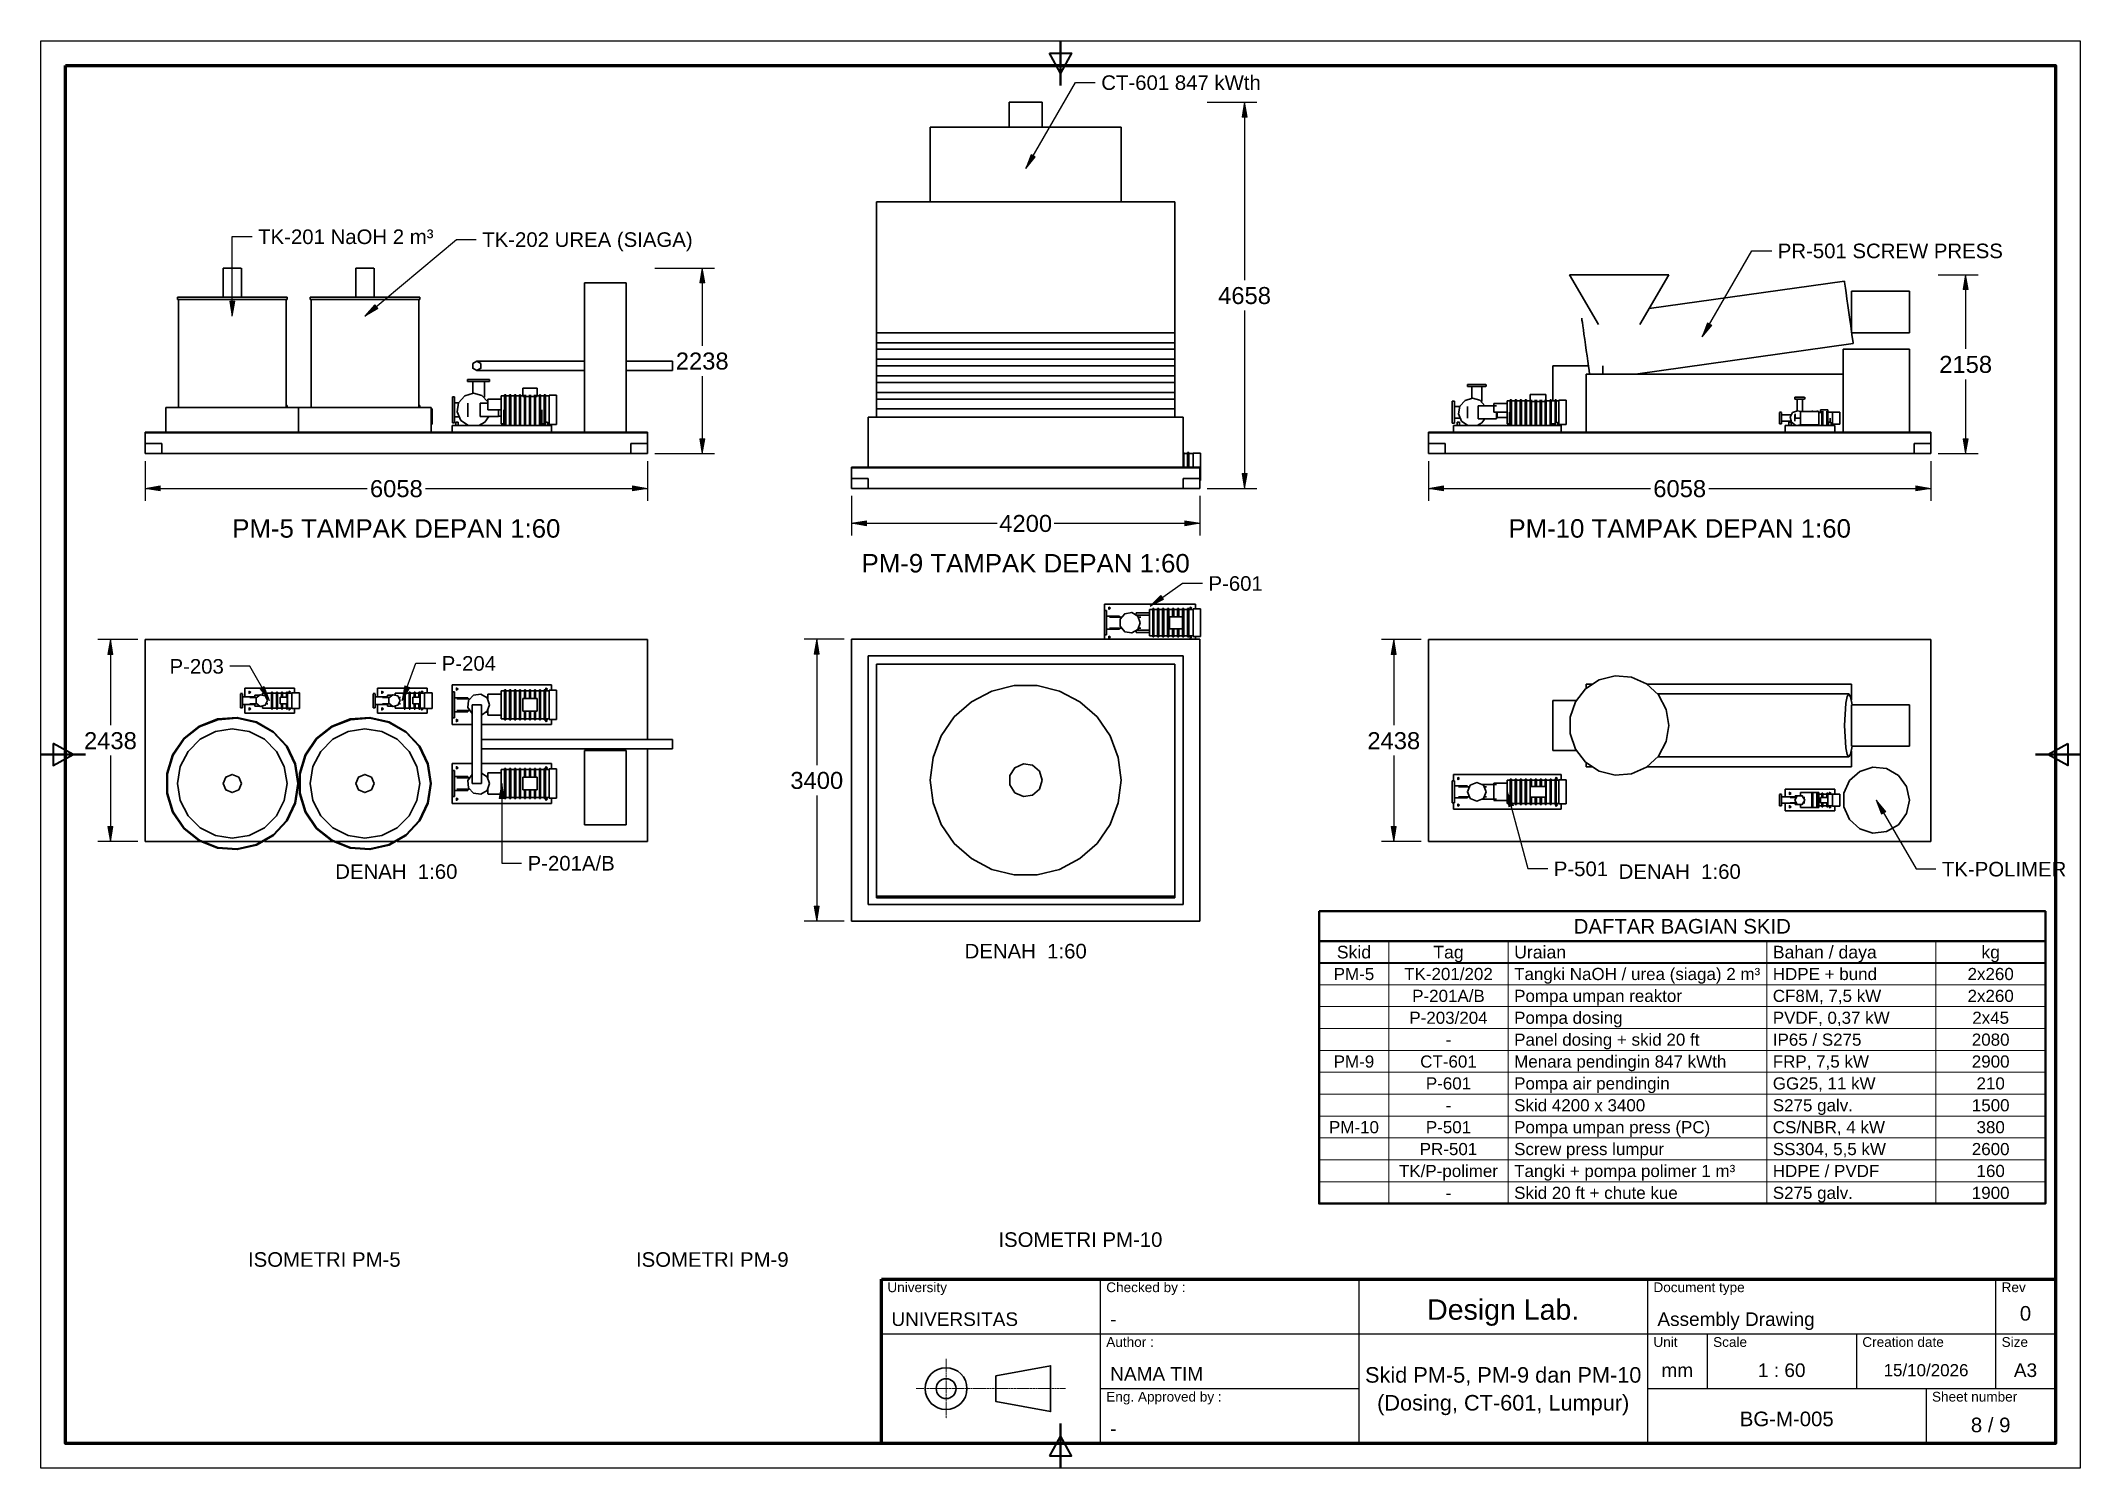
# Model space of a CAD drawing. Header units: millimetres. Extents: x 5 to 415, y 5 to 292.
import ezdxf
from ezdxf.enums import TextEntityAlignment as Align

# ---------------------------------------------------------------- set-up
doc = ezdxf.new("R2010")
doc.units = ezdxf.units.MM
doc.linetypes.add('DASHED', pattern=[1.524, 1.27, -0.254])
for name, color, linetype in [('PFD-BINGKAI', 7, 'Continuous'), ('PFD-INSTRUMEN', 7, 'Continuous'), ('PFD-PERALATAN', 7, 'Continuous'), ('PFD-TABEL', 7, 'Continuous'), ('PFD-TEKS', 7, 'Continuous')]:
    doc.layers.add(name, color=color, linetype=linetype)
doc.styles.add('PFD', font='arial.ttf')

msp = doc.modelspace()

# ---------------------------------------------------------------- texts
at = {"layer": 'PFD-BINGKAI', "style": 'PFD'}
for s, height, p in [('University', 1.953, (175.2, 40.4)), ('Checked by :', 1.9531, (219.2, 40.4)), ('Document type', 1.9531, (329.2, 40.4)), ('Rev', 1.953, (399.2, 40.4)), ('UNIVERSITAS', 2.7343, (176, 33.6)), ('-', 2.73, (220, 33.6)), ('Assembly Drawing', 2.7343, (330, 33.6)), ('Author :', 1.953, (219.2, 29.4)), ('Unit', 1.953, (329.2, 29.4)), ('Scale', 1.953, (341.2, 29.4)), ('Creation date', 1.9531, (371.2, 29.4)), ('Size', 1.953, (399.2, 29.4)), ('NAMA TIM', 2.734, (220, 22.6)), ('Eng. Approved by :', 1.9531, (219.2, 18.4)), ('Sheet number', 1.9531, (385.2, 18.4)), ('-', 2.73, (220, 11.6))]:
    msp.add_text(s, height=height, dxfattribs=at).set_placement(p)
for s, height, p in [('Design Lab.', 4.1015, (299, 34.85)), ('0', 2.93, (404, 34.68)), ('Skid PM-5, PM-9 dan PM-10', 3.1249, (299, 22.2)), ('mm', 2.734, (334, 23.34)), ('1 : 60', 2.734, (355, 23.34)), ('15/10/2026', 2.441, (384, 23.49)), ('A3', 2.734, (404, 23.34)), ('(Dosing, CT-601, Lumpur)', 3.1249, (299, 16.6)), ('BG-M-005', 2.93, (356, 13.45)), ('8 / 9', 2.93, (397, 12.24))]:
    msp.add_text(s, height=height, dxfattribs=at).set_placement(p, align=Align.CENTER)
at = {"layer": 'PFD-TABEL', "style": 'PFD'}
for s, height, p in [('DAFTAR BAGIAN SKID', 2.9296, (335, 112.5)), ('Skid', 2.539, (269, 107.5)), ('Tag', 2.539, (288, 107.5)), ('kg', 2.539, (397, 107.5)), ('PM-5', 2.441, (269, 103.15)), ('TK-201/202', 2.441, (288, 103.15)), ('2x260', 2.441, (397, 103.15)), ('P-201A/B', 2.441, (288, 98.75)), ('2x260', 2.441, (397, 98.75)), ('P-203/204', 2.441, (288, 94.35)), ('2x45', 2.441, (397, 94.35)), ('-', 2.44, (288, 89.95)), ('2080', 2.441, (397, 89.95)), ('PM-9', 2.441, (269, 85.55)), ('CT-601', 2.441, (288, 85.55)), ('2900', 2.441, (397, 85.55)), ('P-601', 2.441, (288, 81.15)), ('210', 2.441, (397, 81.15)), ('1500', 2.441, (397, 76.75)), ('PM-10', 2.441, (269, 72.35)), ('P-501', 2.441, (288, 72.35)), ('-', 2.44, (288, 76.75)), ('380', 2.441, (397, 72.35)), ('PR-501', 2.441, (288, 67.95)), ('2600', 2.441, (397, 67.95)), ('TK/P-polimer', 2.4413, (288, 63.55)), ('160', 2.441, (397, 63.55)), ('1900', 2.441, (397, 59.15)), ('-', 2.44, (288, 59.15))]:
    msp.add_text(s, height=height, dxfattribs=at).set_placement(p, align=Align.CENTER)
for s, height, p in [('Uraian', 2.539, (301.2, 107.5)), ('Bahan / daya', 2.539, (353.2, 107.5)), ('Tangki NaOH / urea (siaga) 2 m³', 2.4413, (301.2, 103.15)), ('HDPE + bund', 2.4413, (353.2, 103.15)), ('Pompa umpan reaktor', 2.4413, (301.2, 98.75)), ('CF8M, 7,5 kW', 2.4413, (353.2, 98.75)), ('Pompa dosing', 2.4413, (301.2, 94.35)), ('PVDF, 0,37 kW', 2.4413, (353.2, 94.35)), ('Panel dosing + skid 20 ft', 2.4413, (301.2, 89.95)), ('IP65 / S275', 2.4413, (353.2, 89.95)), ('Menara pendingin 847 kWth', 2.4413, (301.2, 85.55)), ('FRP, 7,5 kW', 2.4413, (353.2, 85.55)), ('Pompa air pendingin', 2.4413, (301.2, 81.15)), ('GG25, 11 kW', 2.4413, (353.2, 81.15)), ('Skid 4200 x 3400', 2.4413, (301.2, 76.75)), ('S275 galv.', 2.441, (353.2, 76.75)), ('Pompa umpan press (PC)', 2.4413, (301.2, 72.35)), ('CS/NBR, 4 kW', 2.4413, (353.2, 72.35)), ('Screw press lumpur', 2.4413, (301.2, 67.95)), ('SS304, 5,5 kW', 2.4413, (353.2, 67.95)), ('Tangki + pompa polimer 1 m³', 2.4413, (301.2, 63.55)), ('HDPE / PVDF', 2.4413, (353.2, 63.55)), ('Skid 20 ft + chute kue', 2.4413, (301.2, 59.15)), ('S275 galv.', 2.441, (353.2, 59.15))]:
    msp.add_text(s, height=height, dxfattribs=at).set_placement(p)
at = {"layer": 'PFD-TEKS', "style": 'PFD'}
for s, height, p in [('CT-601 847 kWth', 2.9296, (218.2, 282.12)), ('TK-201 NaOH 2 m³', 2.9296, (48.7, 251.13)), ('TK-202 UREA (SIAGA)', 2.9296, (93.75, 250.56)), ('PR-501 SCREW PRESS', 2.9296, (354.2, 248.29)), ('P-601', 2.93, (239.75, 181.42)), ('P-204', 2.93, (85.6, 165.35)), ('P-201A/B', 2.93, (102.87, 125.17)), ('P-501', 2.93, (309.17, 124.05)), ('TK-POLIMER', 2.93, (387.2, 123.98))]:
    msp.add_text(s, height=height, dxfattribs=at).set_placement(p)
for s, height, p in [('4658', 3.418, (247, 239.07)), ('2238', 3.418, (137.97, 225.9)), ('2158', 3.418, (391.97, 225.23)), ('6058', 3.418, (76.48, 200.25)), ('6058', 3.418, (334.48, 200.25)), ('PM-5 TAMPAK DEPAN 1:60', 3.7108, (76.48, 192.1)), ('4200', 3.418, (203, 193.25)), ('PM-10 TAMPAK DEPAN 1:60', 3.7108, (334.48, 192.1)), ('PM-9 TAMPAK DEPAN 1:60', 3.7108, (203, 185.1)), ('2438', 3.418, (19, 149.57)), ('2438', 3.418, (277, 149.57)), ('3400', 3.418, (161, 141.58)), ('DENAH  1:60', 2.9296, (76.48, 123.5)), ('DENAH  1:60', 2.9296, (334.48, 123.5)), ('DENAH  1:60', 2.9296, (203, 107.5)), ('ISOMETRI PM-10', 2.9296, (214, 49.5)), ('ISOMETRI PM-5', 2.9296, (62, 45.5)), ('ISOMETRI PM-9', 2.9296, (140, 45.5))]:
    msp.add_text(s, height=height, dxfattribs=at).set_placement(p, align=Align.CENTER)
msp.add_text('P-203', height=2.93, dxfattribs=at).set_placement((41.8, 164.76), align=Align.RIGHT)

# ---------------------------------------------------------------- hatches: boundary and pattern name
at = {"layer": 'PFD-INSTRUMEN'}
for points in [[(247, 279.63), (247.5, 276.63), (246.5, 276.63)], [(203, 266.3), (204.07, 269.15), (204.93, 268.65)], [(137.97, 246.3), (138.47, 243.3), (137.47, 243.3)], [(391.97, 244.97), (392.47, 241.97), (391.47, 241.97)], [(43.5, 236.63), (43, 239.63), (44, 239.63)], [(70.17, 236.63), (72.14, 238.94), (72.79, 238.18)], [(339, 232.47), (340.07, 235.31), (340.93, 234.81)], [(137.97, 209), (137.47, 212), (138.47, 212)], [(391.97, 209), (391.47, 212), (392.47, 212)], [(247, 202), (246.5, 205), (247.5, 205)], [(26, 202), (29, 202.5), (29, 201.5)], [(126.97, 202), (123.97, 201.5), (123.97, 202.5)], [(284, 202), (287, 202.5), (287, 201.5)], [(384.97, 202), (381.97, 201.5), (381.97, 202.5)], [(168, 195), (171, 195.5), (171, 194.5)], [(238, 195), (235, 194.5), (235, 195.5)], [(228, 178.33), (230.17, 180.46), (230.74, 179.64)], [(19, 171.63), (19.5, 168.63), (18.5, 168.63)], [(161, 171.67), (161.5, 168.67), (160.5, 168.67)], [(277, 171.63), (277.5, 168.63), (276.5, 168.63)], [(51, 159.33), (49.07, 161.68), (49.93, 162.18)], [(77.67, 159.33), (78.22, 162.32), (79.16, 161.98)], [(97.67, 142.67), (98.17, 139.67), (97.17, 139.67)], [(299.83, 141), (301.09, 138.23), (300.13, 137.97)], [(374, 139.33), (375.93, 136.99), (375.07, 136.49)], [(19, 131), (18.5, 134), (19.5, 134)], [(277, 131), (276.5, 134), (277.5, 134)], [(161, 115), (160.5, 118), (161.5, 118)]]:
    msp.add_hatch(color=7, dxfattribs=at).paths.add_polyline_path(points)

# ---------------------------------------------------------------- linework, layer by layer
at = {"layer": 'PFD-BINGKAI', "linetype": 'Continuous', "lineweight": 30, "ltscale": 0.35}
msp.add_lwpolyline([(5, 292), (415, 292), (415, 5), (5, 5)], close=True, dxfattribs=at)
at = {"layer": 'PFD-BINGKAI', "linetype": 'Continuous', "lineweight": 50, "ltscale": 0.35}
for points in [[(210, 292), (210, 283)], [(5, 148.5), (14, 148.5)], [(415, 148.5), (406, 148.5)], [(210, 5), (210, 14)]]:
    msp.add_lwpolyline(points, dxfattribs=at)
at = {"layer": 'PFD-BINGKAI', "linetype": 'Continuous', "lineweight": 80, "ltscale": 0.35}
msp.add_lwpolyline([(10, 287), (410, 287), (410, 10), (10, 10)], close=True, dxfattribs=at)
at = {"layer": 'PFD-BINGKAI', "linetype": 'Continuous', "lineweight": 40, "ltscale": 0.35}
for points in [[(207.8, 289.5), (212.2, 289.5), (210, 285.5)], [(7.5, 150.7), (7.5, 146.3), (11.5, 148.5)], [(412.5, 150.7), (412.5, 146.3), (408.5, 148.5)], [(207.8, 7.5), (212.2, 7.5), (210, 11.5)]]:
    msp.add_lwpolyline(points, close=True, dxfattribs=at)
at = {"layer": 'PFD-BINGKAI', "linetype": 'Continuous', "lineweight": 70, "ltscale": 0.35}
msp.add_lwpolyline([(174, 43), (410, 43), (410, 10), (174, 10)], close=True, dxfattribs=at)
at = {"layer": 'PFD-BINGKAI', "linetype": 'Continuous', "lineweight": 30, "ltscale": 0.35}
for points in [[(218, 43), (218, 10)], [(270, 43), (270, 10)], [(328, 43), (328, 10)], [(398, 43), (398, 21)], [(174, 32), (270, 32)], [(270, 32), (328, 32)], [(328, 32), (410, 32)], [(340, 32), (340, 21)], [(370, 32), (370, 21)], [(398, 32), (398, 21)], [(218, 21), (270, 21)], [(328, 21), (410, 21)], [(384, 21), (384, 10)]]:
    msp.add_lwpolyline(points, dxfattribs=at)
at = {"layer": 'PFD-BINGKAI', "linetype": 'DASHED', "lineweight": 20, "ltscale": 0.35}
for points in [[(187, 27), (187, 15)], [(181, 21), (211, 21)]]:
    msp.add_lwpolyline(points, dxfattribs=at)
at = {"layer": 'PFD-BINGKAI', "linetype": 'Continuous', "lineweight": 35, "ltscale": 0.35}
msp.add_lwpolyline([(197, 23.6), (208, 25.6), (208, 16.4), (197, 18.4)], close=True, dxfattribs=at)
at = {"layer": 'PFD-BINGKAI', "lineweight": 35}
for radius in [4.2, 2]:
    msp.add_circle((187, 21), radius, dxfattribs=at)
at = {"layer": 'PFD-INSTRUMEN', "linetype": 'Continuous', "lineweight": 25, "ltscale": 0.35}
for points in [[(203, 266.3), (213, 283.62)], [(213, 283.62), (217, 283.62)], [(239.5, 279.63), (249.5, 279.63)], [(247, 279.63), (247, 243.87)], [(43.5, 236.63), (43.5, 252.63)], [(43.5, 252.63), (47.5, 252.63)], [(70.17, 236.63), (88.55, 252.06)], [(88.55, 252.06), (92.55, 252.06)], [(128.47, 246.3), (140.47, 246.3)], [(137.97, 246.3), (137.97, 230.7)], [(339, 232.47), (349, 249.79)], [(349, 249.79), (353, 249.79)], [(386.47, 244.97), (394.47, 244.97)], [(391.97, 244.97), (391.97, 230.03)], [(247, 237.77), (247, 202)], [(137.97, 224.6), (137.97, 209)], [(391.97, 223.93), (391.97, 209)], [(26, 207.5), (26, 199.5)], [(126.97, 207.5), (126.97, 199.5)], [(128.47, 209), (140.47, 209)], [(284, 207.5), (284, 199.5)], [(384.97, 207.5), (384.97, 199.5)], [(386.47, 209), (394.47, 209)], [(26, 202), (70.6, 202)], [(82.37, 202), (126.97, 202)], [(239.5, 202), (249.5, 202)], [(284, 202), (328.6, 202)], [(340.37, 202), (384.97, 202)], [(168, 200.5), (168, 192.5)], [(238, 200.5), (238, 192.5)], [(168, 195), (197.25, 195)], [(208.75, 195), (238, 195)], [(228, 178.33), (234.55, 182.92)], [(234.55, 182.92), (238.55, 182.92)], [(24.5, 171.63), (16.5, 171.63)], [(19, 171.63), (19, 154.37)], [(166.5, 171.67), (158.5, 171.67)], [(161, 171.67), (161, 146.38)], [(282.5, 171.63), (274.5, 171.63)], [(277, 171.63), (277, 154.37)], [(47, 166.26), (43, 166.26)], [(51, 159.33), (47, 166.26)], [(77.67, 159.33), (80.4, 166.85)], [(80.4, 166.85), (84.4, 166.85)], [(19, 148.27), (19, 131)], [(277, 148.27), (277, 131)], [(97.67, 142.67), (97.67, 126.67)], [(161, 140.28), (161, 115)], [(299.83, 141), (303.97, 125.55)], [(374, 139.33), (382, 125.48)], [(24.5, 131), (16.5, 131)], [(282.5, 131), (274.5, 131)], [(97.67, 126.67), (101.67, 126.67)], [(303.97, 125.55), (307.97, 125.55)], [(382, 125.48), (386, 125.48)], [(166.5, 115), (158.5, 115)]]:
    msp.add_lwpolyline(points, dxfattribs=at)
at = {"layer": 'PFD-INSTRUMEN', "linetype": 'Continuous', "lineweight": 5, "ltscale": 0.35}
for points in [[(247, 279.63), (247.5, 276.63), (246.5, 276.63)], [(203, 266.3), (204.07, 269.15), (204.93, 268.65)], [(137.97, 246.3), (138.47, 243.3), (137.47, 243.3)], [(391.97, 244.97), (392.47, 241.97), (391.47, 241.97)], [(43.5, 236.63), (43, 239.63), (44, 239.63)], [(70.17, 236.63), (72.14, 238.94), (72.79, 238.18)], [(339, 232.47), (340.07, 235.31), (340.93, 234.81)], [(137.97, 209), (137.47, 212), (138.47, 212)], [(391.97, 209), (391.47, 212), (392.47, 212)], [(247, 202), (246.5, 205), (247.5, 205)], [(26, 202), (29, 202.5), (29, 201.5)], [(126.97, 202), (123.97, 201.5), (123.97, 202.5)], [(284, 202), (287, 202.5), (287, 201.5)], [(384.97, 202), (381.97, 201.5), (381.97, 202.5)], [(168, 195), (171, 195.5), (171, 194.5)], [(238, 195), (235, 194.5), (235, 195.5)], [(228, 178.33), (230.17, 180.46), (230.74, 179.64)], [(19, 171.63), (19.5, 168.63), (18.5, 168.63)], [(161, 171.67), (161.5, 168.67), (160.5, 168.67)], [(277, 171.63), (277.5, 168.63), (276.5, 168.63)], [(51, 159.33), (49.07, 161.68), (49.93, 162.18)], [(77.67, 159.33), (78.22, 162.32), (79.16, 161.98)], [(97.67, 142.67), (98.17, 139.67), (97.17, 139.67)], [(299.83, 141), (301.09, 138.23), (300.13, 137.97)], [(374, 139.33), (375.93, 136.99), (375.07, 136.49)], [(19, 131), (18.5, 134), (19.5, 134)], [(277, 131), (276.5, 134), (277.5, 134)], [(161, 115), (160.5, 118), (161.5, 118)]]:
    msp.add_lwpolyline(points, close=True, dxfattribs=at)
at = {"layer": 'PFD-PERALATAN', "linetype": 'Continuous', "lineweight": 35, "ltscale": 0.35}
for points in [[(199.67, 279.63), (199.75, 279.63), (200, 279.63), (200.39, 279.63), (200.92, 279.63), (201.55, 279.63), (202.26, 279.63), (203, 279.63), (203.74, 279.63), (204.45, 279.63), (205.08, 279.63), (205.61, 279.63), (206, 279.63), (206.25, 279.63), (206.33, 279.63)], [(199.67, 274.63), (199.67, 279.63)], [(206.33, 274.63), (206.33, 279.63)], [(183.83, 274.63), (184.31, 274.63), (185.73, 274.63), (188.01, 274.63), (191.05, 274.63), (194.68, 274.63), (198.74, 274.63), (203, 274.63), (207.26, 274.63), (211.32, 274.63), (214.95, 274.63), (217.99, 274.63), (220.27, 274.63), (221.69, 274.63), (222.17, 274.63)], [(183.83, 259.63), (183.83, 274.63)], [(222.17, 259.63), (222.17, 274.63)], [(173, 233.3), (173, 259.63)], [(173, 259.63), (233, 259.63)], [(233, 233.3), (233, 259.63)], [(41.67, 246.3), (41.85, 246.3), (42.07, 246.3), (42.36, 246.3), (42.7, 246.3), (43.09, 246.3), (43.5, 246.3), (43.91, 246.3), (44.3, 246.3), (44.64, 246.3), (44.93, 246.3), (45.15, 246.3), (45.29, 246.3)], [(41.67, 240.47), (41.67, 246.3)], [(45.33, 240.47), (45.33, 246.3)], [(68.33, 246.3), (68.51, 246.3), (68.73, 246.3), (69.02, 246.3), (69.37, 246.3), (69.76, 246.3), (70.17, 246.3), (70.57, 246.3), (70.96, 246.3), (71.31, 246.3), (71.6, 246.3), (71.82, 246.3), (71.95, 246.3)], [(68.33, 240.47), (68.33, 246.3)], [(72, 240.47), (72, 246.3)], [(114.33, 213.3), (114.33, 243.3)], [(114.33, 243.3), (122.67, 243.3)], [(122.67, 213.3), (122.67, 243.3)], [(312.33, 244.97), (312.58, 244.97), (313.32, 244.97), (314.52, 244.97), (316.1, 244.97), (317.99, 244.97), (320.11, 244.97), (322.33, 244.97), (324.56, 244.97), (326.67, 244.97), (328.57, 244.97), (330.15, 244.97), (331.34, 244.97), (332.08, 244.97), (332.33, 244.97)], [(318.17, 234.97), (312.33, 244.97)], [(326.5, 234.97), (332.33, 244.97)], [(328.35, 238.15), (367.6, 243.66)], [(367.6, 243.66), (367.62, 243.5), (367.69, 243.04), (367.79, 242.29), (367.93, 241.3), (368.1, 240.11), (368.28, 238.78), (368.48, 237.39), (368.68, 235.99), (368.86, 234.67), (369.03, 233.48), (369.17, 232.49), (369.28, 231.74), (369.34, 231.27), (369.36, 231.12)], [(32.5, 240.47), (32.78, 240.47), (33.59, 240.47), (34.9, 240.47), (36.64, 240.47), (38.73, 240.47), (41.05, 240.47), (43.5, 240.47), (45.95, 240.47), (48.27, 240.47), (50.36, 240.47), (52.1, 240.47), (53.41, 240.47), (54.22, 240.47), (54.5, 240.47)], [(32.5, 239.97), (32.5, 240.47)], [(32.5, 239.97), (32.78, 239.97), (33.59, 239.97), (34.9, 239.97), (36.64, 239.97), (38.73, 239.97), (41.05, 239.97), (43.5, 239.97), (45.95, 239.97), (48.27, 239.97), (50.36, 239.97), (52.1, 239.97), (53.41, 239.97), (54.22, 239.97), (54.5, 239.97)], [(32.67, 218.3), (32.67, 239.97)], [(54.33, 218.3), (54.33, 239.97)], [(54.5, 239.97), (54.5, 240.47)], [(59.17, 240.47), (59.44, 240.47), (60.26, 240.47), (61.57, 240.47), (63.31, 240.47), (65.39, 240.47), (67.72, 240.47), (70.17, 240.47), (72.61, 240.47), (74.94, 240.47), (77.03, 240.47), (78.77, 240.47), (80.08, 240.47), (80.89, 240.47), (81.17, 240.47)], [(59.17, 239.97), (59.17, 240.47)], [(59.17, 239.97), (59.44, 239.97), (60.26, 239.97), (61.57, 239.97), (63.31, 239.97), (65.39, 239.97), (67.72, 239.97), (70.17, 239.97), (72.61, 239.97), (74.94, 239.97), (77.03, 239.97), (78.77, 239.97), (80.08, 239.97), (80.89, 239.97), (81.17, 239.97)], [(59.33, 218.3), (59.33, 239.97)], [(81, 218.3), (81, 239.97)], [(81.17, 239.97), (81.17, 240.47)], [(369, 241.63), (380.67, 241.63)], [(369, 241.63), (369, 241.56), (369, 241.33), (369, 240.95), (369, 240.45), (369, 239.84), (369, 239.14), (369, 238.38), (369, 237.58), (369, 236.78), (369, 236), (369, 235.28), (369, 234.64), (369, 234.11), (369, 233.7)], [(380.67, 241.63), (380.67, 241.53), (380.67, 241.22), (380.67, 240.72), (380.67, 240.06), (380.67, 239.27), (380.67, 238.39), (380.67, 237.47), (380.67, 236.54), (380.67, 235.66), (380.67, 234.87), (380.67, 234.21), (380.67, 233.71), (380.67, 233.4), (380.67, 233.3)], [(314.79, 236.24), (314.8, 236.14), (314.84, 235.84), (314.91, 235.36), (315, 234.71), (315.11, 233.91), (315.24, 232.99), (315.39, 231.96), (315.54, 230.88), (315.7, 229.76), (315.85, 228.66), (316, 227.59), (316.14, 226.6), (316.26, 225.72), (316.37, 224.97)], [(173, 231.3), (173, 233.3)], [(173, 233.3), (233, 233.3)], [(173, 229.97), (173, 231.3)], [(173, 231.3), (233, 231.3)], [(173, 227.97), (173, 229.97)], [(173, 229.97), (233, 229.97)], [(233, 231.3), (233, 233.3)], [(233, 229.97), (233, 231.3)], [(233, 227.97), (233, 229.97)], [(325.6, 224.97), (369.36, 231.12)], [(367.33, 229.97), (367.5, 229.97), (367.99, 229.97), (368.79, 229.97), (369.84, 229.97), (371.11, 229.97), (372.52, 229.97), (374, 229.97), (375.48, 229.97), (376.89, 229.97), (378.16, 229.97), (379.21, 229.97), (380.01, 229.97), (380.5, 229.97), (380.67, 229.97)], [(367.33, 213.3), (367.33, 229.97)], [(369.06, 233.3), (380.67, 233.3)], [(380.67, 213.3), (380.67, 229.97)], [(92.67, 227.58), (93.49, 227.11), (93.49, 226.16), (92.67, 225.68), (91.84, 226.16), (91.84, 227.11), (92.67, 227.58)], [(92.67, 227.58), (114.33, 227.58)], [(92.67, 225.68), (114.33, 225.68)], [(122.67, 227.58), (131.97, 227.58)], [(122.67, 225.68), (131.97, 225.68)], [(131.97, 227.58), (131.97, 227.49), (131.97, 227.38), (131.97, 227.23), (131.97, 227.05), (131.97, 226.84), (131.97, 226.63), (131.97, 226.42), (131.97, 226.22), (131.97, 226.04), (131.97, 225.89), (131.97, 225.78), (131.97, 225.71)], [(173, 226.63), (173, 227.97)], [(173, 227.97), (233, 227.97)], [(173, 224.63), (173, 226.63)], [(173, 226.63), (233, 226.63)], [(233, 226.63), (233, 227.97)], [(233, 224.63), (233, 226.63)], [(309, 219.63), (309, 226.63)], [(309, 226.63), (316.14, 226.63)], [(319, 224.97), (319, 226.63)], [(90.8, 223.87), (90.86, 223.87), (91.02, 223.87), (91.28, 223.87), (91.63, 223.87), (92.05, 223.87), (92.51, 223.87), (93, 223.87), (93.49, 223.87), (93.95, 223.87), (94.37, 223.87), (94.72, 223.87), (94.98, 223.87), (95.14, 223.87), (95.2, 223.87)], [(90.8, 223.47), (90.8, 223.87)], [(90.8, 223.47), (90.86, 223.47), (91.02, 223.47), (91.28, 223.47), (91.63, 223.47), (92.05, 223.47), (92.51, 223.47), (93, 223.47), (93.49, 223.47), (93.95, 223.47), (94.37, 223.47), (94.72, 223.47), (94.98, 223.47), (95.14, 223.47), (95.2, 223.47)], [(91.83, 221.13), (91.83, 223.47)], [(94.17, 220.33), (94.17, 223.47)], [(95.2, 223.47), (95.2, 223.87)], [(101.91, 220.47), (101.91, 222.17)], [(101.91, 222.17), (104.79, 222.17)], [(104.79, 220.47), (104.79, 222.17)], [(173, 223.3), (173, 224.63)], [(173, 224.63), (233, 224.63)], [(173, 221.3), (173, 223.3)], [(173, 223.3), (233, 223.3)], [(233, 223.3), (233, 224.63)], [(233, 221.3), (233, 223.3)], [(291.81, 222.87), (292, 222.87), (292.22, 222.87), (292.52, 222.87), (292.87, 222.87), (293.27, 222.87), (293.68, 222.87), (294.1, 222.87), (294.49, 222.87), (294.85, 222.87), (295.15, 222.87), (295.37, 222.87), (295.51, 222.87)], [(291.81, 222.47), (291.81, 222.87)], [(291.81, 222.47), (292, 222.47), (292.22, 222.47), (292.52, 222.47), (292.87, 222.47), (293.27, 222.47), (293.68, 222.47), (294.1, 222.47), (294.49, 222.47), (294.85, 222.47), (295.15, 222.47), (295.37, 222.47), (295.51, 222.47)], [(292.69, 220.13), (292.69, 222.47)], [(294.68, 219.45), (294.68, 222.47)], [(295.55, 222.47), (295.55, 222.87)], [(315.67, 213.3), (315.67, 224.97)], [(315.67, 224.97), (367.33, 224.97)], [(30.17, 218.3), (30.5, 218.3), (31.49, 218.3), (33.08, 218.3), (35.19, 218.3), (37.71, 218.3), (40.53, 218.3), (43.5, 218.3), (46.47, 218.3), (49.29, 218.3), (51.81, 218.3), (53.92, 218.3), (55.51, 218.3), (56.5, 218.3), (56.83, 218.3)], [(30.17, 213.3), (30.17, 218.3)], [(54.33, 218.7), (54.56, 218.7)], [(54.56, 218.3), (54.56, 218.7)], [(56.83, 213.3), (56.83, 218.3)], [(56.83, 218.3), (57.17, 218.3), (58.15, 218.3), (59.74, 218.3), (61.85, 218.3), (64.38, 218.3), (67.2, 218.3), (70.17, 218.3), (73.13, 218.3), (75.95, 218.3), (78.48, 218.3), (80.59, 218.3), (82.18, 218.3), (83.17, 218.3), (83.5, 218.3)], [(56.83, 213.3), (56.83, 218.3)], [(81, 218.7), (81.23, 218.7)], [(81.23, 218.3), (81.23, 218.7)], [(83.5, 213.3), (83.5, 218.3)], [(83.5, 218.03), (83.67, 218.03)], [(83.67, 218.03), (83.67, 217.87), (83.67, 217.69), (83.67, 217.44), (83.67, 217.14), (83.67, 216.81), (83.67, 216.47), (83.67, 216.12), (83.67, 215.79), (83.67, 215.49), (83.67, 215.25), (83.67, 215.06), (83.67, 214.95)], [(87.77, 215.2), (87.77, 215.27), (87.77, 215.46), (87.77, 215.77), (87.77, 216.18), (87.77, 216.67), (87.77, 217.22), (87.77, 217.8), (87.77, 218.38), (87.77, 218.93), (87.77, 219.42), (87.77, 219.83), (87.77, 220.14), (87.77, 220.33), (87.77, 220.4)], [(88.17, 220.4), (87.77, 220.4)], [(88.17, 215.2), (88.17, 215.27), (88.17, 215.46), (88.17, 215.77), (88.17, 216.18), (88.17, 216.67), (88.17, 217.22), (88.17, 217.8), (88.17, 218.38), (88.17, 218.93), (88.17, 219.42), (88.17, 219.83), (88.17, 220.14), (88.17, 220.33), (88.17, 220.4)], [(88.97, 219.2), (88.17, 219.2)], [(90.96, 214.63), (89.43, 215.68), (88.69, 217.39), (88.99, 219.22), (90.22, 220.62), (92, 221.13)], [(90.83, 216.4), (90.83, 216.54), (90.83, 216.71), (90.83, 216.93), (90.83, 217.19), (90.83, 217.49), (90.83, 217.8), (90.83, 218.11), (90.83, 218.41), (90.83, 218.67), (90.83, 218.89), (90.83, 219.06), (90.83, 219.16)], [(92, 221.13), (93.68, 220.68), (94.9, 219.44)], [(93.33, 216.47), (93.33, 219.13)], [(93.33, 219.13), (94.9, 219.13)], [(94.9, 219.93), (97.57, 219.93)], [(94.9, 219.93), (94.9, 219.87), (94.9, 219.81), (94.9, 219.71), (94.9, 219.6), (94.9, 219.46), (94.9, 219.3), (94.9, 219.12), (94.9, 218.93), (94.9, 218.72), (94.9, 218.5), (94.9, 218.27), (94.9, 218.04), (94.9, 217.8)], [(94.9, 217.8), (97.57, 217.8)], [(97, 216.47), (97, 217.8)], [(97.57, 220.63), (98.23, 220.63)], [(97.57, 220.63), (97.57, 220.56), (97.57, 220.35), (97.57, 220.02), (97.57, 219.57), (97.57, 219.03), (97.57, 218.43), (97.57, 217.8), (97.57, 217.17), (97.57, 216.57), (97.57, 216.03), (97.57, 215.58), (97.57, 215.25), (97.57, 215.04), (97.57, 214.97)], [(98.07, 214.63), (98.07, 217.8)], [(98.23, 220.83), (98.47, 220.83)], [(98.23, 220.83), (98.23, 220.76), (98.23, 220.53), (98.23, 220.17), (98.23, 219.69), (98.23, 219.12), (98.23, 218.47), (98.23, 217.8), (98.23, 217.13), (98.23, 216.48), (98.23, 215.91), (98.23, 215.43), (98.23, 215.07), (98.23, 214.84), (98.23, 214.77)], [(98.47, 220.83), (98.47, 220.76), (98.47, 220.53), (98.47, 220.17), (98.47, 219.69), (98.47, 219.12), (98.47, 218.47), (98.47, 217.8), (98.47, 217.13), (98.47, 216.48), (98.47, 215.91), (98.47, 215.43), (98.47, 215.07), (98.47, 214.84), (98.47, 214.77)], [(98.47, 220.63), (99.23, 220.63)], [(99.23, 220.83), (99.47, 220.83)], [(99.23, 220.83), (99.23, 220.76), (99.23, 220.53), (99.23, 220.17), (99.23, 219.69), (99.23, 219.12), (99.23, 218.47), (99.23, 217.8), (99.23, 217.13), (99.23, 216.48), (99.23, 215.91), (99.23, 215.43), (99.23, 215.07), (99.23, 214.84), (99.23, 214.77)], [(99.47, 220.83), (99.47, 220.76), (99.47, 220.53), (99.47, 220.17), (99.47, 219.69), (99.47, 219.12), (99.47, 218.47), (99.47, 217.8), (99.47, 217.13), (99.47, 216.48), (99.47, 215.91), (99.47, 215.43), (99.47, 215.07), (99.47, 214.84), (99.47, 214.77)], [(99.47, 220.63), (100.23, 220.63)], [(100.23, 220.83), (100.47, 220.83)], [(100.23, 220.83), (100.23, 220.76), (100.23, 220.53), (100.23, 220.17), (100.23, 219.69), (100.23, 219.12), (100.23, 218.47), (100.23, 217.8), (100.23, 217.13), (100.23, 216.48), (100.23, 215.91), (100.23, 215.43), (100.23, 215.07), (100.23, 214.84), (100.23, 214.77)], [(100.47, 220.83), (100.47, 220.76), (100.47, 220.53), (100.47, 220.17), (100.47, 219.69), (100.47, 219.12), (100.47, 218.47), (100.47, 217.8), (100.47, 217.13), (100.47, 216.48), (100.47, 215.91), (100.47, 215.43), (100.47, 215.07), (100.47, 214.84), (100.47, 214.77)], [(100.47, 220.63), (101.23, 220.63)], [(101.23, 220.83), (101.47, 220.83)], [(101.23, 220.83), (101.23, 220.76), (101.23, 220.53), (101.23, 220.17), (101.23, 219.69), (101.23, 219.12), (101.23, 218.47), (101.23, 217.8), (101.23, 217.13), (101.23, 216.48), (101.23, 215.91), (101.23, 215.43), (101.23, 215.07), (101.23, 214.84), (101.23, 214.77)], [(101.47, 220.83), (101.47, 220.76), (101.47, 220.53), (101.47, 220.17), (101.47, 219.69), (101.47, 219.12), (101.47, 218.47), (101.47, 217.8), (101.47, 217.13), (101.47, 216.48), (101.47, 215.91), (101.47, 215.43), (101.47, 215.07), (101.47, 214.84), (101.47, 214.77)], [(101.47, 220.63), (101.91, 220.63)], [(101.91, 220.47), (102.23, 220.47)], [(102.23, 220.83), (102.23, 220.76), (102.23, 220.53), (102.23, 220.17), (102.23, 219.69), (102.23, 219.12), (102.23, 218.47), (102.23, 217.8), (102.23, 217.13), (102.23, 216.48), (102.23, 215.91), (102.23, 215.43), (102.23, 215.07), (102.23, 214.84), (102.23, 214.77)], [(102.47, 220.83), (102.47, 220.76), (102.47, 220.53), (102.47, 220.17), (102.47, 219.69), (102.47, 219.12), (102.47, 218.47), (102.47, 217.8), (102.47, 217.13), (102.47, 216.48), (102.47, 215.91), (102.47, 215.43), (102.47, 215.07), (102.47, 214.84), (102.47, 214.77)], [(102.47, 220.47), (103.23, 220.47)], [(103.23, 220.83), (103.23, 220.76), (103.23, 220.53), (103.23, 220.17), (103.23, 219.69), (103.23, 219.12), (103.23, 218.47), (103.23, 217.8), (103.23, 217.13), (103.23, 216.48), (103.23, 215.91), (103.23, 215.43), (103.23, 215.07), (103.23, 214.84), (103.23, 214.77)], [(103.47, 220.83), (103.47, 220.76), (103.47, 220.53), (103.47, 220.17), (103.47, 219.69), (103.47, 219.12), (103.47, 218.47), (103.47, 217.8), (103.47, 217.13), (103.47, 216.48), (103.47, 215.91), (103.47, 215.43), (103.47, 215.07), (103.47, 214.84), (103.47, 214.77)], [(103.47, 220.47), (104.23, 220.47)], [(104.23, 220.83), (104.23, 220.76), (104.23, 220.53), (104.23, 220.17), (104.23, 219.69), (104.23, 219.12), (104.23, 218.47), (104.23, 217.8), (104.23, 217.13), (104.23, 216.48), (104.23, 215.91), (104.23, 215.43), (104.23, 215.07), (104.23, 214.84), (104.23, 214.77)], [(104.47, 220.83), (104.47, 220.76), (104.47, 220.53), (104.47, 220.17), (104.47, 219.69), (104.47, 219.12), (104.47, 218.47), (104.47, 217.8), (104.47, 217.13), (104.47, 216.48), (104.47, 215.91), (104.47, 215.43), (104.47, 215.07), (104.47, 214.84), (104.47, 214.77)], [(104.47, 220.47), (104.79, 220.47)], [(104.79, 220.63), (105.23, 220.63)], [(105.23, 220.83), (105.47, 220.83)], [(105.23, 220.83), (105.23, 220.76), (105.23, 220.53), (105.23, 220.17), (105.23, 219.69), (105.23, 219.12), (105.23, 218.47), (105.23, 217.8), (105.23, 217.13), (105.23, 216.48), (105.23, 215.91), (105.23, 215.43), (105.23, 215.07), (105.23, 214.84), (105.23, 214.77)], [(105.47, 220.83), (105.47, 220.76), (105.47, 220.53), (105.47, 220.17), (105.47, 219.69), (105.47, 219.12), (105.47, 218.47), (105.47, 217.8), (105.47, 217.13), (105.47, 216.48), (105.47, 215.91), (105.47, 215.43), (105.47, 215.07), (105.47, 214.84), (105.47, 214.77)], [(105.47, 220.63), (106.23, 220.63)], [(105.75, 214.63), (105.75, 217.8)], [(106.23, 220.83), (106.47, 220.83)], [(106.23, 220.83), (106.23, 220.76), (106.23, 220.53), (106.23, 220.17), (106.23, 219.69), (106.23, 219.12), (106.23, 218.47), (106.23, 217.8), (106.23, 217.13), (106.23, 216.48), (106.23, 215.91), (106.23, 215.43), (106.23, 215.07), (106.23, 214.84), (106.23, 214.77)], [(106.47, 220.83), (106.47, 220.64), (106.47, 220.4), (106.47, 220.07), (106.47, 219.67), (106.47, 219.21), (106.47, 218.7), (106.47, 218.16), (106.47, 217.61), (106.47, 217.07), (106.47, 216.55), (106.47, 216.07), (106.47, 215.65), (106.47, 215.3)], [(106.47, 220.63), (107.17, 220.63)], [(107.17, 220.75), (108.67, 220.75)], [(107.17, 220.75), (107.17, 220.67), (107.17, 220.45), (107.17, 220.1), (107.17, 219.64), (107.17, 219.08), (107.17, 218.46), (107.17, 217.8), (107.17, 217.14), (107.17, 216.52), (107.17, 215.96), (107.17, 215.5), (107.17, 215.15), (107.17, 214.93), (107.17, 214.85)], [(108.67, 220.75), (108.67, 220.67), (108.67, 220.45), (108.67, 220.1), (108.67, 219.64), (108.67, 219.08), (108.67, 218.46), (108.67, 217.8), (108.67, 217.14), (108.67, 216.52), (108.67, 215.96), (108.67, 215.5), (108.67, 215.15), (108.67, 214.93), (108.67, 214.85)], [(173, 219.97), (173, 221.3)], [(173, 221.3), (233, 221.3)], [(173, 217.97), (173, 219.97)], [(173, 219.97), (233, 219.97)], [(173, 216.3), (173, 217.97)], [(173, 217.97), (233, 217.97)], [(233, 219.97), (233, 221.3)], [(233, 217.97), (233, 219.97)], [(233, 216.3), (233, 217.97)], [(288.77, 215.09), (288.77, 215.15), (288.77, 215.31), (288.77, 215.57), (288.77, 215.92), (288.77, 216.34), (288.77, 216.81), (288.77, 217.3), (288.77, 217.79), (288.77, 218.26), (288.77, 218.68), (288.77, 219.03), (288.77, 219.29), (288.77, 219.45), (288.77, 219.51)], [(289.18, 219.51), (288.77, 219.51)], [(289.18, 215.09), (289.18, 215.15), (289.18, 215.31), (289.18, 215.57), (289.18, 215.92), (289.18, 216.34), (289.18, 216.81), (289.18, 217.3), (289.18, 217.79), (289.18, 218.26), (289.18, 218.68), (289.18, 219.03), (289.18, 219.29), (289.18, 219.45), (289.18, 219.51)], [(290.26, 218.49), (289.18, 218.49)], [(291.88, 214.63), (290.61, 215.55), (290.02, 217), (290.28, 218.54), (291.33, 219.7), (292.83, 220.13)], [(291.84, 216.11), (291.84, 216.23), (291.84, 216.37), (291.84, 216.56), (291.84, 216.78), (291.84, 217.04), (291.84, 217.3), (291.84, 217.56), (291.84, 217.82), (291.84, 218.04), (291.84, 218.23), (291.84, 218.37), (291.84, 218.46)], [(292.83, 220.13), (294.29, 219.73), (295.33, 218.63)], [(293.97, 215.97), (293.97, 218.63)], [(293.97, 218.63), (297.63, 218.63)], [(297.1, 219.05), (299.77, 219.05)], [(297.1, 219.05), (297.1, 218.95), (297.1, 218.88), (297.1, 218.78), (297.1, 218.67), (297.1, 218.54), (297.1, 218.39), (297.1, 218.23), (297.1, 218.06), (297.1, 217.88), (297.1, 217.69), (297.1, 217.5), (297.1, 217.3)], [(297.1, 217.3), (299.77, 217.3)], [(297.63, 215.97), (297.63, 217.3)], [(297.77, 217.3), (297.77, 217.18), (297.77, 217.07), (297.77, 216.95), (297.77, 216.84), (297.77, 216.74), (297.77, 216.65), (297.77, 216.56), (297.77, 216.48), (297.77, 216.41), (297.77, 216.35), (297.77, 216.28)], [(299.77, 219.63), (300.43, 219.63)], [(299.77, 219.63), (299.77, 219.57), (299.77, 219.4), (299.77, 219.12), (299.77, 218.75), (299.77, 218.31), (299.77, 217.82), (299.77, 217.3), (299.77, 216.78), (299.77, 216.29), (299.77, 215.85), (299.77, 215.48), (299.77, 215.2), (299.77, 215.03), (299.77, 214.97)], [(300.27, 214.63), (300.27, 217.3)], [(300.43, 219.83), (300.67, 219.83)], [(300.43, 219.83), (300.43, 219.77), (300.43, 219.58), (300.43, 219.28), (300.43, 218.88), (300.43, 218.4), (300.43, 217.86), (300.43, 217.3), (300.43, 216.74), (300.43, 216.2), (300.43, 215.72), (300.43, 215.32), (300.43, 215.02), (300.43, 214.83), (300.43, 214.77)], [(300.67, 219.83), (300.67, 219.77), (300.67, 219.58), (300.67, 219.28), (300.67, 218.88), (300.67, 218.4), (300.67, 217.86), (300.67, 217.3), (300.67, 216.74), (300.67, 216.2), (300.67, 215.72), (300.67, 215.32), (300.67, 215.02), (300.67, 214.83), (300.67, 214.77)], [(300.67, 219.63), (301.43, 219.63)], [(301.43, 219.83), (301.67, 219.83)], [(301.43, 219.83), (301.43, 219.77), (301.43, 219.58), (301.43, 219.28), (301.43, 218.88), (301.43, 218.4), (301.43, 217.86), (301.43, 217.3), (301.43, 216.74), (301.43, 216.2), (301.43, 215.72), (301.43, 215.32), (301.43, 215.02), (301.43, 214.83), (301.43, 214.77)], [(301.67, 219.83), (301.67, 219.77), (301.67, 219.58), (301.67, 219.28), (301.67, 218.88), (301.67, 218.4), (301.67, 217.86), (301.67, 217.3), (301.67, 216.74), (301.67, 216.2), (301.67, 215.72), (301.67, 215.32), (301.67, 215.02), (301.67, 214.83), (301.67, 214.77)], [(301.67, 219.63), (302.43, 219.63)], [(302.43, 219.83), (302.67, 219.83)], [(302.43, 219.83), (302.43, 219.77), (302.43, 219.58), (302.43, 219.28), (302.43, 218.88), (302.43, 218.4), (302.43, 217.86), (302.43, 217.3), (302.43, 216.74), (302.43, 216.2), (302.43, 215.72), (302.43, 215.32), (302.43, 215.02), (302.43, 214.83), (302.43, 214.77)], [(302.67, 219.83), (302.67, 219.77), (302.67, 219.58), (302.67, 219.28), (302.67, 218.88), (302.67, 218.4), (302.67, 217.86), (302.67, 217.3), (302.67, 216.74), (302.67, 216.2), (302.67, 215.72), (302.67, 215.32), (302.67, 215.02), (302.67, 214.83), (302.67, 214.77)], [(302.67, 219.63), (303.43, 219.63)], [(303.43, 219.83), (303.67, 219.83)], [(303.43, 219.83), (303.43, 219.77), (303.43, 219.58), (303.43, 219.28), (303.43, 218.88), (303.43, 218.4), (303.43, 217.86), (303.43, 217.3), (303.43, 216.74), (303.43, 216.2), (303.43, 215.72), (303.43, 215.32), (303.43, 215.02), (303.43, 214.83), (303.43, 214.77)], [(303.67, 219.83), (303.67, 219.77), (303.67, 219.58), (303.67, 219.28), (303.67, 218.88), (303.67, 218.4), (303.67, 217.86), (303.67, 217.3), (303.67, 216.74), (303.67, 216.2), (303.67, 215.72), (303.67, 215.32), (303.67, 215.02), (303.67, 214.83), (303.67, 214.77)], [(303.67, 219.63), (304.43, 219.63)], [(304.43, 219.47), (304.43, 220.87)], [(304.43, 220.87), (307.55, 220.87)], [(304.43, 219.83), (304.43, 219.77), (304.43, 219.58), (304.43, 219.28), (304.43, 218.88), (304.43, 218.4), (304.43, 217.86), (304.43, 217.3), (304.43, 216.74), (304.43, 216.2), (304.43, 215.72), (304.43, 215.32), (304.43, 215.02), (304.43, 214.83), (304.43, 214.77)], [(304.67, 219.83), (304.67, 219.77), (304.67, 219.58), (304.67, 219.28), (304.67, 218.88), (304.67, 218.4), (304.67, 217.86), (304.67, 217.3), (304.67, 216.74), (304.67, 216.2), (304.67, 215.72), (304.67, 215.32), (304.67, 215.02), (304.67, 214.83), (304.67, 214.77)], [(304.67, 219.47), (305.43, 219.47)], [(305.43, 219.83), (305.43, 219.77), (305.43, 219.58), (305.43, 219.28), (305.43, 218.88), (305.43, 218.4), (305.43, 217.86), (305.43, 217.3), (305.43, 216.74), (305.43, 216.2), (305.43, 215.72), (305.43, 215.32), (305.43, 215.02), (305.43, 214.83), (305.43, 214.77)], [(305.67, 219.83), (305.67, 219.77), (305.67, 219.58), (305.67, 219.28), (305.67, 218.88), (305.67, 218.4), (305.67, 217.86), (305.67, 217.3), (305.67, 216.74), (305.67, 216.2), (305.67, 215.72), (305.67, 215.32), (305.67, 215.02), (305.67, 214.83), (305.67, 214.77)], [(305.67, 219.47), (306.43, 219.47)], [(306.43, 219.83), (306.43, 219.77), (306.43, 219.58), (306.43, 219.28), (306.43, 218.88), (306.43, 218.4), (306.43, 217.86), (306.43, 217.3), (306.43, 216.74), (306.43, 216.2), (306.43, 215.72), (306.43, 215.32), (306.43, 215.02), (306.43, 214.83), (306.43, 214.77)], [(306.67, 219.83), (306.67, 219.77), (306.67, 219.58), (306.67, 219.28), (306.67, 218.88), (306.67, 218.4), (306.67, 217.86), (306.67, 217.3), (306.67, 216.74), (306.67, 216.2), (306.67, 215.72), (306.67, 215.32), (306.67, 215.02), (306.67, 214.83), (306.67, 214.77)], [(306.67, 219.47), (307.43, 219.47)], [(307.43, 219.83), (307.43, 219.77), (307.43, 219.58), (307.43, 219.28), (307.43, 218.88), (307.43, 218.4), (307.43, 217.86), (307.43, 217.3), (307.43, 216.74), (307.43, 216.2), (307.43, 215.72), (307.43, 215.32), (307.43, 215.02), (307.43, 214.83), (307.43, 214.77)], [(307.55, 219.47), (307.55, 220.87)], [(307.55, 219.83), (307.67, 219.83)], [(307.67, 219.83), (307.67, 219.77), (307.67, 219.58), (307.67, 219.28), (307.67, 218.88), (307.67, 218.4), (307.67, 217.86), (307.67, 217.3), (307.67, 216.74), (307.67, 216.2), (307.67, 215.72), (307.67, 215.32), (307.67, 215.02), (307.67, 214.83), (307.67, 214.77)], [(307.67, 219.63), (308.43, 219.63)], [(308.43, 219.83), (308.67, 219.83)], [(308.43, 219.83), (308.43, 219.77), (308.43, 219.58), (308.43, 219.28), (308.43, 218.88), (308.43, 218.4), (308.43, 217.86), (308.43, 217.3), (308.43, 216.74), (308.43, 216.2), (308.43, 215.72), (308.43, 215.32), (308.43, 215.02), (308.43, 214.83), (308.43, 214.77)], [(308.67, 219.83), (308.67, 219.77), (308.67, 219.58), (308.67, 219.28), (308.67, 218.88), (308.67, 218.4), (308.67, 217.86), (308.67, 217.3), (308.67, 216.74), (308.67, 216.2), (308.67, 215.72), (308.67, 215.32), (308.67, 215.02), (308.67, 214.83), (308.67, 214.77)], [(308.67, 219.63), (309.43, 219.63)], [(309.43, 219.83), (309.67, 219.83)], [(309.43, 219.83), (309.43, 219.68), (309.43, 219.48), (309.43, 219.22), (309.43, 218.9), (309.43, 218.53), (309.43, 218.12), (309.43, 217.69), (309.43, 217.24), (309.43, 216.79), (309.43, 216.36), (309.43, 215.96), (309.43, 215.61), (309.43, 215.3)], [(309.67, 219.83), (309.67, 219.68), (309.67, 219.48), (309.67, 219.22), (309.67, 218.9), (309.67, 218.53), (309.67, 218.12), (309.67, 217.69), (309.67, 217.24), (309.67, 216.79), (309.67, 216.36), (309.67, 215.96), (309.67, 215.61), (309.67, 215.3)], [(309.67, 219.63), (310.17, 219.63)], [(310.17, 219.73), (311.67, 219.73)], [(310.17, 219.73), (310.17, 219.67), (310.17, 219.49), (310.17, 219.2), (310.17, 218.81), (310.17, 218.35), (310.17, 217.84), (310.17, 217.3), (310.17, 216.76), (310.17, 216.25), (310.17, 215.79), (310.17, 215.4), (310.17, 215.11), (310.17, 214.93), (310.17, 214.87)], [(311.67, 219.73), (311.67, 219.67), (311.67, 219.49), (311.67, 219.2), (311.67, 218.81), (311.67, 218.35), (311.67, 217.84), (311.67, 217.3), (311.67, 216.76), (311.67, 216.25), (311.67, 215.79), (311.67, 215.4), (311.67, 215.11), (311.67, 214.93), (311.67, 214.87)], [(354.98, 217.3), (354.57, 217.3)], [(358.85, 214.8), (357.8, 214.68), (356.93, 215.29), (356.68, 216.32), (357.17, 217.26), (358.17, 217.63)], [(357.63, 220.37), (357.72, 220.37), (357.84, 220.37), (358, 220.37), (358.19, 220.37), (358.4, 220.37), (358.62, 220.37), (358.84, 220.37), (359.05, 220.37), (359.23, 220.37), (359.39, 220.37), (359.51, 220.37), (359.58, 220.37)], [(357.63, 219.97), (357.63, 220.37)], [(357.63, 219.97), (357.72, 219.97), (357.84, 219.97), (358, 219.97), (358.19, 219.97), (358.4, 219.97), (358.62, 219.97), (358.84, 219.97), (359.05, 219.97), (359.23, 219.97), (359.39, 219.97), (359.51, 219.97), (359.58, 219.97)], [(358.09, 217.63), (358.09, 219.97)], [(358.17, 217.63), (358.85, 217.47)], [(358.77, 214.8), (358.77, 217.47)], [(358.77, 217.47), (362.43, 217.47)], [(359.14, 217.47), (359.14, 219.97)], [(359.61, 219.97), (359.61, 220.37)], [(361.03, 217.5), (361.27, 217.5)], [(362.03, 217.5), (362.27, 217.5)], [(362.43, 214.8), (362.43, 217.47)], [(362.43, 217.3), (362.79, 217.3)], [(362.79, 217.13), (362.79, 217.83)], [(362.79, 217.83), (364.23, 217.83)], [(363.03, 217.5), (363.03, 217.36), (363.03, 217.2), (363.03, 216.99), (363.03, 216.73), (363.03, 216.44), (363.03, 216.13), (363.03, 215.83), (363.03, 215.54), (363.03, 215.28), (363.03, 215.06), (363.03, 214.9), (363.03, 214.8)], [(363.27, 217.5), (363.27, 217.36), (363.27, 217.2), (363.27, 216.99), (363.27, 216.73), (363.27, 216.44), (363.27, 216.13), (363.27, 215.83), (363.27, 215.54), (363.27, 215.28), (363.27, 215.06), (363.27, 214.9), (363.27, 214.8)], [(364.03, 217.5), (364.03, 217.36), (364.03, 217.2), (364.03, 216.99), (364.03, 216.73), (364.03, 216.44), (364.03, 216.13), (364.03, 215.83), (364.03, 215.54), (364.03, 215.28), (364.03, 215.06), (364.03, 214.9), (364.03, 214.8)], [(364.23, 217.13), (364.23, 217.83)], [(364.27, 217.5), (364.27, 217.36), (364.27, 217.2), (364.27, 216.99), (364.27, 216.73), (364.27, 216.44), (364.27, 216.13), (364.27, 215.83), (364.27, 215.54), (364.27, 215.28), (364.27, 215.06), (364.27, 214.9), (364.27, 214.8)], [(364.27, 217.3), (365.17, 217.3)], [(365.17, 217.35), (366.67, 217.35)], [(365.17, 217.35), (365.17, 217.23), (365.17, 217.08), (365.17, 216.89), (365.17, 216.66), (365.17, 216.4), (365.17, 216.13), (365.17, 215.86), (365.17, 215.61), (365.17, 215.38), (365.17, 215.18), (365.17, 215.04), (365.17, 214.95)], [(366.67, 217.35), (366.67, 217.23), (366.67, 217.08), (366.67, 216.89), (366.67, 216.66), (366.67, 216.4), (366.67, 216.13), (366.67, 215.86), (366.67, 215.61), (366.67, 215.38), (366.67, 215.18), (366.67, 215.04), (366.67, 214.95)], [(26, 213.17), (26, 213.3)], [(26, 213.3), (126.97, 213.3)], [(30.17, 213.3), (30.5, 213.3), (31.49, 213.3), (33.08, 213.3), (35.19, 213.3), (37.71, 213.3), (40.53, 213.3), (43.5, 213.3), (46.47, 213.3), (49.29, 213.3), (51.81, 213.3), (53.92, 213.3), (55.51, 213.3), (56.5, 213.3), (56.83, 213.3)], [(56.83, 213.3), (57.17, 213.3), (58.15, 213.3), (59.74, 213.3), (61.85, 213.3), (64.38, 213.3), (67.2, 213.3), (70.17, 213.3), (73.13, 213.3), (75.95, 213.3), (78.48, 213.3), (80.59, 213.3), (82.18, 213.3), (83.17, 213.3), (83.5, 213.3)], [(83.5, 214.91), (83.67, 214.91)], [(87.67, 213.3), (87.67, 214.63)], [(87.67, 214.63), (107.67, 214.63)], [(88.17, 215.2), (87.77, 215.2)], [(88.97, 216.4), (88.17, 216.4)], [(88.43, 215.3), (88.48, 215.3), (88.57, 215.3), (88.67, 215.3), (88.72, 215.3), (88.81, 215.3), (88.88, 215.3)], [(88.43, 214.63), (88.43, 215.3)], [(88.9, 214.63), (88.9, 215.3)], [(95.06, 216.47), (94.24, 215.33), (93.04, 214.63)], [(93.33, 216.47), (97, 216.47)], [(97, 216.53), (97.57, 216.53)], [(97.57, 214.97), (98.07, 214.97)], [(105.75, 214.97), (106.23, 214.97)], [(106.23, 214.77), (106.43, 214.77)], [(106.43, 215.3), (106.48, 215.3), (106.57, 215.3), (106.67, 215.3), (106.72, 215.3), (106.81, 215.3), (106.88, 215.3)], [(106.43, 214.63), (106.43, 215.3)], [(106.9, 214.63), (106.9, 215.3)], [(106.9, 214.97), (107.17, 214.97)], [(107.17, 214.85), (108.67, 214.85)], [(107.67, 213.3), (107.67, 214.63)], [(126.97, 213.17), (126.97, 213.3)], [(171.33, 206.3), (171.33, 216.3)], [(171.33, 216.3), (234.67, 216.3)], [(234.67, 206.3), (234.67, 216.3)], [(284, 213.17), (284, 213.3)], [(284, 213.3), (384.97, 213.3)], [(289.18, 215.09), (288.77, 215.09)], [(289, 213.3), (289, 214.63)], [(289, 214.63), (310.67, 214.63)], [(290.26, 216.11), (289.18, 216.11)], [(289.77, 215.3), (289.82, 215.3), (289.9, 215.3), (290, 215.3), (290.05, 215.3), (290.15, 215.3), (290.21, 215.3)], [(289.77, 214.63), (289.77, 215.3)], [(290.23, 214.63), (290.23, 215.3)], [(295.33, 215.97), (294.69, 215.16), (293.79, 214.63)], [(293.97, 215.97), (297.63, 215.97)], [(297.77, 216.25), (299.77, 216.25)], [(299.77, 214.97), (300.27, 214.97)], [(308.59, 214.77), (308.67, 214.77)], [(308.67, 214.97), (309.43, 214.97)], [(309, 214.63), (309, 214.97)], [(309.43, 215.3), (309.48, 215.3), (309.57, 215.3), (309.67, 215.3), (309.72, 215.3), (309.81, 215.3), (309.88, 215.3)], [(309.43, 214.63), (309.43, 215.3)], [(309.9, 214.63), (309.9, 215.3)], [(309.9, 214.97), (310.17, 214.97)], [(310.17, 214.87), (311.67, 214.87)], [(310.67, 213.3), (310.67, 214.63)], [(354.57, 214.96), (354.57, 215.08), (354.57, 215.22), (354.57, 215.4), (354.57, 215.63), (354.57, 215.87), (354.57, 216.13), (354.57, 216.39), (354.57, 216.64), (354.57, 216.86), (354.57, 217.05), (354.57, 217.19), (354.57, 217.27)], [(354.98, 214.96), (354.57, 214.96)], [(354.98, 214.96), (354.98, 215.08), (354.98, 215.22), (354.98, 215.4), (354.98, 215.63), (354.98, 215.87), (354.98, 216.13), (354.98, 216.39), (354.98, 216.64), (354.98, 216.86), (354.98, 217.05), (354.98, 217.19), (354.98, 217.27)], [(356.81, 216.76), (354.98, 216.76)], [(356.81, 215.5), (354.98, 215.5)], [(355.67, 213.3), (355.67, 214.63)], [(355.67, 214.63), (365.67, 214.63)], [(356.43, 215.3), (356.48, 215.3), (356.57, 215.3), (356.67, 215.3), (356.72, 215.3), (356.81, 215.3), (356.88, 215.3)], [(356.43, 214.63), (356.43, 215.3)], [(356.9, 214.63), (356.9, 215.3)], [(357.64, 215.5), (357.64, 215.57), (357.64, 215.64), (357.64, 215.74), (357.64, 215.86), (357.64, 215.99), (357.64, 216.13), (357.64, 216.27), (357.64, 216.41), (357.64, 216.53), (357.64, 216.63), (357.64, 216.7), (357.64, 216.76)], [(357.7, 217.01), (357.7, 216.92), (357.7, 216.82), (357.7, 216.75), (357.7, 216.68), (357.7, 216.6), (357.7, 216.51), (357.7, 216.42), (357.7, 216.33), (357.7, 216.23), (357.7, 216.13)], [(357.7, 216.13), (358.77, 216.13)], [(358.77, 214.8), (362.43, 214.8)], [(360.87, 214.63), (360.87, 214.8)], [(364.43, 215.3), (364.48, 215.3), (364.57, 215.3), (364.67, 215.3), (364.72, 215.3), (364.81, 215.3), (364.88, 215.3)], [(364.43, 214.63), (364.43, 215.3)], [(364.71, 215.3), (364.71, 216.13)], [(364.9, 214.63), (364.9, 215.3)], [(364.9, 214.97), (365.17, 214.97)], [(365.17, 214.92), (366.67, 214.92)], [(365.67, 213.3), (365.67, 214.63)], [(384.97, 213.17), (384.97, 213.3)], [(26, 209), (26, 213.17)], [(26, 213.17), (126.97, 213.17)], [(26, 213.17), (126.97, 213.17)], [(26, 209), (26, 211)], [(26, 211), (29.33, 211)], [(29.33, 209), (29.33, 211)], [(123.63, 209), (123.63, 211)], [(123.63, 211), (126.97, 211)], [(126.97, 209), (126.97, 213.17)], [(126.97, 209), (126.97, 211)], [(234.67, 209.2), (234.77, 209.2)], [(234.77, 209.2), (234.77, 209.13), (234.77, 209.04), (234.77, 208.91), (234.77, 208.75), (234.77, 208.57), (234.77, 208.35), (234.77, 208.11), (234.77, 207.84), (234.77, 207.56), (234.77, 207.26), (234.77, 206.94), (234.77, 206.62), (234.77, 206.3)], [(235.53, 209.2), (235.77, 209.2)], [(235.53, 209.2), (235.53, 209.13), (235.53, 209.04), (235.53, 208.91), (235.53, 208.75), (235.53, 208.57), (235.53, 208.35), (235.53, 208.11), (235.53, 207.84), (235.53, 207.56), (235.53, 207.26), (235.53, 206.94), (235.53, 206.62), (235.53, 206.3)], [(235.77, 209.2), (235.77, 209.13), (235.77, 209.04), (235.77, 208.91), (235.77, 208.75), (235.77, 208.57), (235.77, 208.35), (235.77, 208.11), (235.77, 207.84), (235.77, 207.56), (235.77, 207.26), (235.77, 206.94), (235.77, 206.62), (235.77, 206.3)], [(236.67, 209.11), (238.17, 209.11)], [(236.67, 209.11), (236.67, 209.04), (236.67, 208.95), (236.67, 208.83), (236.67, 208.68), (236.67, 208.49), (236.67, 208.28), (236.67, 208.05), (236.67, 207.79), (236.67, 207.52), (236.67, 207.22), (236.67, 206.92), (236.67, 206.61), (236.67, 206.3)], [(238.17, 209.11), (238.17, 209.04), (238.17, 208.83), (238.17, 208.5), (238.17, 208.06), (238.17, 207.54), (238.17, 206.95), (238.17, 206.33), (238.17, 205.72), (238.17, 205.13), (238.17, 204.6), (238.17, 204.17), (238.17, 203.83), (238.17, 203.63), (238.17, 203.56)], [(284, 209), (284, 213.17)], [(284, 213.17), (384.97, 213.17)], [(284, 213.17), (384.97, 213.17)], [(284, 209), (284, 211)], [(284, 211), (287.33, 211)], [(287.33, 209), (287.33, 211)], [(381.63, 209), (381.63, 211)], [(381.63, 211), (384.97, 211)], [(384.97, 209), (384.97, 213.17)], [(384.97, 209), (384.97, 211)], [(26, 209), (126.97, 209)], [(26, 209), (29.33, 209)], [(123.63, 209), (126.97, 209)], [(168, 206.17), (168, 206.3)], [(168, 206.3), (238, 206.3)], [(168, 202), (168, 206.17)], [(168, 206.17), (238, 206.17)], [(168, 206.17), (238, 206.17)], [(234.77, 209), (235.53, 209)], [(235.77, 209), (236.67, 209)], [(238, 206.17), (238, 206.3)], [(238, 202), (238, 206.17)], [(284, 209), (384.97, 209)], [(284, 209), (287.33, 209)], [(381.63, 209), (384.97, 209)], [(168, 202), (168, 204)], [(168, 204), (171.33, 204)], [(168, 202), (238, 202)], [(168, 202), (171.33, 202)], [(171.33, 202), (171.33, 204)], [(234.67, 202), (234.67, 204)], [(234.67, 204), (238, 204)], [(234.67, 202), (238, 202)], [(238, 202), (238, 204)], [(238, 203.56), (238.17, 203.56)], [(218.82, 172.53), (218.82, 172.59), (218.82, 172.77), (218.82, 173.07), (218.82, 173.46), (218.82, 173.93), (218.82, 174.45), (218.82, 175), (218.82, 175.55), (218.82, 176.07), (218.82, 176.54), (218.82, 176.93), (218.82, 177.23), (218.82, 177.41), (218.82, 177.47)], [(219.22, 177.47), (218.82, 177.47)], [(218.83, 177.47), (218.83, 178.75)], [(218.83, 178.75), (237.17, 178.75)], [(219.22, 172.53), (219.22, 172.59), (219.22, 172.77), (219.22, 173.07), (219.22, 173.46), (219.22, 173.93), (219.22, 174.45), (219.22, 175), (219.22, 175.55), (219.22, 176.07), (219.22, 176.54), (219.22, 176.93), (219.22, 177.23), (219.22, 177.41), (219.22, 177.47)], [(221.89, 176.33), (219.22, 176.33)], [(220.07, 177.92), (219.72, 178.12), (219.72, 177.71), (220.07, 177.92)], [(226.04, 175), (225.55, 176.34), (224.31, 177.06), (222.91, 176.81), (221.99, 175.71), (221.99, 174.29), (222.91, 173.19), (224.31, 172.94), (225.55, 173.66), (226.04, 175)], [(225.2, 177), (225.2, 176.94), (225.2, 176.86), (225.2, 176.8), (225.2, 176.72)], [(225.2, 177), (227.87, 177)], [(225.41, 176.5), (227.87, 176.5)], [(227.87, 177.67), (227.87, 177.6), (227.87, 177.52), (227.87, 177.4), (227.87, 177.26), (227.87, 177.08), (227.87, 176.89), (227.87, 176.66), (227.87, 176.42), (227.87, 176.16), (227.87, 175.88), (227.87, 175.59), (227.87, 175.3), (227.87, 175)], [(227.87, 177.67), (228.53, 177.67)], [(228.53, 177.87), (228.53, 177.79), (228.53, 177.71), (228.53, 177.58), (228.53, 177.43), (228.53, 177.24), (228.53, 177.03), (228.53, 176.79), (228.53, 176.53), (228.53, 176.24), (228.53, 175.95), (228.53, 175.64), (228.53, 175.32), (228.53, 175)], [(228.53, 177.87), (228.77, 177.87)], [(228.77, 177.87), (228.77, 177.79), (228.77, 177.71), (228.77, 177.58), (228.77, 177.43), (228.77, 177.24), (228.77, 177.03), (228.77, 176.79), (228.77, 176.53), (228.77, 176.24), (228.77, 175.95), (228.77, 175.64), (228.77, 175.32), (228.77, 175)], [(228.77, 177.67), (229.53, 177.67)], [(229.53, 177.87), (229.53, 177.79), (229.53, 177.71), (229.53, 177.58), (229.53, 177.43), (229.53, 177.24), (229.53, 177.03), (229.53, 176.79), (229.53, 176.53), (229.53, 176.24), (229.53, 175.95), (229.53, 175.64), (229.53, 175.32), (229.53, 175)], [(229.53, 177.87), (229.77, 177.87)], [(229.77, 177.87), (229.77, 177.79), (229.77, 177.71), (229.77, 177.58), (229.77, 177.43), (229.77, 177.24), (229.77, 177.03), (229.77, 176.79), (229.77, 176.53), (229.77, 176.24), (229.77, 175.95), (229.77, 175.64), (229.77, 175.32), (229.77, 175)], [(229.77, 177.67), (230.53, 177.67)], [(230.53, 177.87), (230.53, 177.79), (230.53, 177.71), (230.53, 177.58), (230.53, 177.43), (230.53, 177.24), (230.53, 177.03), (230.53, 176.79), (230.53, 176.53), (230.53, 176.24), (230.53, 175.95), (230.53, 175.64), (230.53, 175.32), (230.53, 175)], [(230.53, 177.87), (230.77, 177.87)], [(230.77, 177.87), (230.77, 177.79), (230.77, 177.71), (230.77, 177.58), (230.77, 177.43), (230.77, 177.24), (230.77, 177.03), (230.77, 176.79), (230.77, 176.53), (230.77, 176.24), (230.77, 175.95), (230.77, 175.64), (230.77, 175.32), (230.77, 175)], [(230.77, 177.67), (231.53, 177.67)], [(231.53, 177.87), (231.53, 177.79), (231.53, 177.71), (231.53, 177.58), (231.53, 177.43), (231.53, 177.24), (231.53, 177.03), (231.53, 176.79), (231.53, 176.53), (231.53, 176.24), (231.53, 175.95), (231.53, 175.64), (231.53, 175.32), (231.53, 175)], [(231.53, 177.87), (231.77, 177.87)], [(231.77, 177.87), (231.77, 177.79), (231.77, 177.71), (231.77, 177.58), (231.77, 177.43), (231.77, 177.24), (231.77, 177.03), (231.77, 176.79), (231.77, 176.53), (231.77, 176.24), (231.77, 175.95), (231.77, 175.64), (231.77, 175.32), (231.77, 175)], [(231.77, 177.67), (232.53, 177.67)], [(232.53, 177.87), (232.53, 177.78), (232.53, 177.72), (232.53, 177.63), (232.53, 177.53), (232.53, 177.41), (232.53, 177.28), (232.53, 177.13), (232.53, 176.97), (232.53, 176.79), (232.53, 176.61), (232.53, 176.41), (232.53, 176.2)], [(232.53, 177.87), (232.77, 177.87)], [(232.77, 177.87), (232.77, 177.78), (232.77, 177.72), (232.77, 177.63), (232.77, 177.53), (232.77, 177.41), (232.77, 177.28), (232.77, 177.13), (232.77, 176.97), (232.77, 176.79), (232.77, 176.61), (232.77, 176.41), (232.77, 176.2)], [(232.77, 177.67), (233.53, 177.67)], [(233.53, 177.87), (233.53, 177.78), (233.53, 177.72), (233.53, 177.63), (233.53, 177.53), (233.53, 177.41), (233.53, 177.28), (233.53, 177.13), (233.53, 176.97), (233.53, 176.79), (233.53, 176.61), (233.53, 176.41), (233.53, 176.2)], [(233.53, 177.87), (233.77, 177.87)], [(233.77, 177.87), (233.77, 177.78), (233.77, 177.72), (233.77, 177.63), (233.77, 177.53), (233.77, 177.41), (233.77, 177.28), (233.77, 177.13), (233.77, 176.97), (233.77, 176.79), (233.77, 176.61), (233.77, 176.41), (233.77, 176.2)], [(233.77, 177.67), (234.53, 177.67)], [(234.53, 177.87), (234.53, 177.79), (234.53, 177.71), (234.53, 177.58), (234.53, 177.43), (234.53, 177.24), (234.53, 177.03), (234.53, 176.79), (234.53, 176.53), (234.53, 176.24), (234.53, 175.95), (234.53, 175.64), (234.53, 175.32), (234.53, 175)], [(234.53, 177.87), (234.77, 177.87)], [(234.77, 177.87), (234.77, 177.79), (234.77, 177.71), (234.77, 177.58), (234.77, 177.43), (234.77, 177.24), (234.77, 177.03), (234.77, 176.79), (234.77, 176.53), (234.77, 176.24), (234.77, 175.95), (234.77, 175.64), (234.77, 175.32), (234.77, 175)], [(234.77, 177.67), (235.53, 177.67)], [(235.53, 177.87), (235.53, 177.79), (235.53, 177.71), (235.53, 177.58), (235.53, 177.43), (235.53, 177.24), (235.53, 177.03), (235.53, 176.79), (235.53, 176.53), (235.53, 176.24), (235.53, 175.95), (235.53, 175.64), (235.53, 175.32), (235.53, 175)], [(235.53, 177.87), (235.77, 177.87)], [(235.77, 177.87), (235.77, 177.79), (235.77, 177.71), (235.77, 177.58), (235.77, 177.43), (235.77, 177.24), (235.77, 177.03), (235.77, 176.79), (235.77, 176.53), (235.77, 176.24), (235.77, 175.95), (235.77, 175.64), (235.77, 175.32), (235.77, 175)], [(235.77, 177.67), (236.67, 177.67)], [(236.4, 177.92), (236.05, 178.12), (236.05, 177.71), (236.4, 177.92)], [(236.67, 177.77), (236.67, 177.7), (236.67, 177.62), (236.67, 177.5), (236.67, 177.35), (236.67, 177.17), (236.67, 176.96), (236.67, 176.73), (236.67, 176.48), (236.67, 176.2), (236.67, 175.92), (236.67, 175.62), (236.67, 175.31), (236.67, 175)], [(236.67, 177.77), (238.17, 177.77)], [(237.17, 177.77), (237.17, 178.75)], [(238.17, 177.77), (238.17, 177.7), (238.17, 177.62), (238.17, 177.5), (238.17, 177.35), (238.17, 177.17), (238.17, 176.96), (238.17, 176.73), (238.17, 176.48), (238.17, 176.2), (238.17, 175.92), (238.17, 175.62), (238.17, 175.31), (238.17, 175)], [(219.22, 172.53), (218.82, 172.53)], [(218.83, 171.67), (218.83, 172.53)], [(221.89, 173.67), (219.22, 173.67)], [(220.07, 172.08), (219.72, 172.29), (219.72, 171.88), (220.07, 172.08)], [(219.83, 176.11), (219.89, 176.11), (219.96, 176.11), (220.05, 176.11), (220.17, 176.11), (220.32, 176.11), (220.49, 176.11), (220.68, 176.11), (220.89, 176.11), (221.12, 176.11), (221.36, 176.11), (221.62, 176.11), (221.9, 176.11), (222.18, 176.11)], [(219.83, 173.89), (219.89, 173.89), (219.96, 173.89), (220.05, 173.89), (220.17, 173.89), (220.32, 173.89), (220.49, 173.89), (220.68, 173.89), (220.89, 173.89), (221.12, 173.89), (221.36, 173.89), (221.62, 173.89), (221.9, 173.89), (222.18, 173.89)], [(221.89, 176.11), (221.89, 176.17), (221.89, 176.24), (221.89, 176.29)], [(221.89, 173.67), (221.89, 173.73), (221.89, 173.78), (221.89, 173.86)], [(225.2, 173.33), (225.2, 173.24), (225.2, 173.17), (225.2, 173.11), (225.2, 173.04)], [(225.2, 173), (227.87, 173)], [(225.41, 173.5), (227.87, 173.5)], [(225.72, 176.11), (225.78, 176.11), (225.84, 176.11), (225.89, 176.11), (225.98, 176.11), (226.05, 176.11), (226.11, 176.11), (226.16, 176.11)], [(225.72, 173.89), (225.78, 173.89), (225.84, 173.89), (225.89, 173.89), (225.98, 173.89), (226.05, 173.89), (226.11, 173.89), (226.16, 173.89)], [(227.87, 175), (227.87, 174.7), (227.87, 174.41), (227.87, 174.12), (227.87, 173.84), (227.87, 173.58), (227.87, 173.34), (227.87, 173.11), (227.87, 172.92), (227.87, 172.74), (227.87, 172.6), (227.87, 172.48), (227.87, 172.4), (227.87, 172.35)], [(227.87, 172.33), (228.53, 172.33)], [(228.53, 175), (228.53, 174.68), (228.53, 174.36), (228.53, 174.05), (228.53, 173.76), (228.53, 173.47), (228.53, 173.21), (228.53, 172.97), (228.53, 172.76), (228.53, 172.57), (228.53, 172.42), (228.53, 172.29), (228.53, 172.21), (228.53, 172.15)], [(228.77, 175), (228.77, 174.68), (228.77, 174.36), (228.77, 174.05), (228.77, 173.76), (228.77, 173.47), (228.77, 173.21), (228.77, 172.97), (228.77, 172.76), (228.77, 172.57), (228.77, 172.42), (228.77, 172.29), (228.77, 172.21), (228.77, 172.15)], [(228.77, 172.33), (229.53, 172.33)], [(229.53, 175), (229.53, 174.68), (229.53, 174.36), (229.53, 174.05), (229.53, 173.76), (229.53, 173.47), (229.53, 173.21), (229.53, 172.97), (229.53, 172.76), (229.53, 172.57), (229.53, 172.42), (229.53, 172.29), (229.53, 172.21), (229.53, 172.15)], [(229.77, 175), (229.77, 174.68), (229.77, 174.36), (229.77, 174.05), (229.77, 173.76), (229.77, 173.47), (229.77, 173.21), (229.77, 172.97), (229.77, 172.76), (229.77, 172.57), (229.77, 172.42), (229.77, 172.29), (229.77, 172.21), (229.77, 172.15)], [(229.77, 172.33), (230.53, 172.33)], [(230.53, 175), (230.53, 174.68), (230.53, 174.36), (230.53, 174.05), (230.53, 173.76), (230.53, 173.47), (230.53, 173.21), (230.53, 172.97), (230.53, 172.76), (230.53, 172.57), (230.53, 172.42), (230.53, 172.29), (230.53, 172.21), (230.53, 172.15)], [(230.77, 175), (230.77, 174.68), (230.77, 174.36), (230.77, 174.05), (230.77, 173.76), (230.77, 173.47), (230.77, 173.21), (230.77, 172.97), (230.77, 172.76), (230.77, 172.57), (230.77, 172.42), (230.77, 172.29), (230.77, 172.21), (230.77, 172.15)], [(230.77, 172.33), (231.53, 172.33)], [(231.53, 175), (231.53, 174.68), (231.53, 174.36), (231.53, 174.05), (231.53, 173.76), (231.53, 173.47), (231.53, 173.21), (231.53, 172.97), (231.53, 172.76), (231.53, 172.57), (231.53, 172.42), (231.53, 172.29), (231.53, 172.21), (231.53, 172.15)], [(231.77, 175), (231.77, 174.68), (231.77, 174.36), (231.77, 174.05), (231.77, 173.76), (231.77, 173.47), (231.77, 173.21), (231.77, 172.97), (231.77, 172.76), (231.77, 172.57), (231.77, 172.42), (231.77, 172.29), (231.77, 172.21), (231.77, 172.15)], [(231.77, 172.33), (232.53, 172.33)], [(231.89, 173.8), (231.89, 176.2)], [(231.89, 176.2), (234.53, 176.2)], [(231.89, 173.8), (234.53, 173.8)], [(232.53, 173.8), (232.53, 173.59), (232.53, 173.39), (232.53, 173.21), (232.53, 173.03), (232.53, 172.87), (232.53, 172.72), (232.53, 172.59), (232.53, 172.47), (232.53, 172.37), (232.53, 172.28), (232.53, 172.22), (232.53, 172.14)], [(232.77, 173.8), (232.77, 173.59), (232.77, 173.39), (232.77, 173.21), (232.77, 173.03), (232.77, 172.87), (232.77, 172.72), (232.77, 172.59), (232.77, 172.47), (232.77, 172.37), (232.77, 172.28), (232.77, 172.22), (232.77, 172.14)], [(232.77, 172.33), (233.53, 172.33)], [(233.53, 173.8), (233.53, 173.59), (233.53, 173.39), (233.53, 173.21), (233.53, 173.03), (233.53, 172.87), (233.53, 172.72), (233.53, 172.59), (233.53, 172.47), (233.53, 172.37), (233.53, 172.28), (233.53, 172.22), (233.53, 172.14)], [(233.77, 173.8), (233.77, 173.59), (233.77, 173.39), (233.77, 173.21), (233.77, 173.03), (233.77, 172.87), (233.77, 172.72), (233.77, 172.59), (233.77, 172.47), (233.77, 172.37), (233.77, 172.28), (233.77, 172.22), (233.77, 172.14)], [(233.77, 172.33), (234.53, 172.33)], [(234.53, 173.8), (234.53, 176.2)], [(234.53, 175), (234.53, 174.68), (234.53, 174.36), (234.53, 174.05), (234.53, 173.76), (234.53, 173.47), (234.53, 173.21), (234.53, 172.97), (234.53, 172.76), (234.53, 172.57), (234.53, 172.42), (234.53, 172.29), (234.53, 172.21), (234.53, 172.15)], [(234.77, 175), (234.77, 174.68), (234.77, 174.36), (234.77, 174.05), (234.77, 173.76), (234.77, 173.47), (234.77, 173.21), (234.77, 172.97), (234.77, 172.76), (234.77, 172.57), (234.77, 172.42), (234.77, 172.29), (234.77, 172.21), (234.77, 172.15)], [(234.77, 172.33), (235.53, 172.33)], [(235.53, 175), (235.53, 174.68), (235.53, 174.36), (235.53, 174.05), (235.53, 173.76), (235.53, 173.47), (235.53, 173.21), (235.53, 172.97), (235.53, 172.76), (235.53, 172.57), (235.53, 172.42), (235.53, 172.29), (235.53, 172.21), (235.53, 172.15)], [(235.77, 175), (235.77, 174.68), (235.77, 174.36), (235.77, 174.05), (235.77, 173.76), (235.77, 173.47), (235.77, 173.21), (235.77, 172.97), (235.77, 172.76), (235.77, 172.57), (235.77, 172.42), (235.77, 172.29), (235.77, 172.21), (235.77, 172.15)], [(235.77, 172.33), (236.67, 172.33)], [(236.4, 172.08), (236.05, 172.29), (236.05, 171.88), (236.4, 172.08)], [(236.67, 175), (236.67, 174.69), (236.67, 174.38), (236.67, 174.08), (236.67, 173.8), (236.67, 173.52), (236.67, 173.27), (236.67, 173.04), (236.67, 172.83), (236.67, 172.65), (236.67, 172.5), (236.67, 172.38), (236.67, 172.3), (236.67, 172.24)], [(236.67, 172.23), (238.17, 172.23)], [(237.17, 171.67), (237.17, 172.23)], [(238.17, 175), (238.17, 174.69), (238.17, 174.38), (238.17, 174.08), (238.17, 173.8), (238.17, 173.52), (238.17, 173.27), (238.17, 173.04), (238.17, 172.83), (238.17, 172.65), (238.17, 172.5), (238.17, 172.38), (238.17, 172.3), (238.17, 172.24)], [(26, 131), (26, 171.63)], [(26, 171.63), (126.97, 171.63)], [(126.97, 151.53), (126.97, 171.63)], [(168, 115), (168, 171.67)], [(168, 171.67), (238, 171.67)], [(171.33, 118.33), (171.33, 168.33)], [(171.33, 168.33), (234.67, 168.33)], [(228.53, 172.13), (228.77, 172.13)], [(229.53, 172.13), (229.77, 172.13)], [(230.53, 172.13), (230.77, 172.13)], [(231.53, 172.13), (231.77, 172.13)], [(232.53, 172.13), (232.77, 172.13)], [(233.53, 172.13), (233.77, 172.13)], [(234.53, 172.13), (234.77, 172.13)], [(234.67, 118.33), (234.67, 168.33)], [(235.53, 172.13), (235.77, 172.13)], [(238, 115), (238, 171.67)], [(284, 131), (284, 171.63)], [(284, 171.63), (384.97, 171.63)], [(384.97, 131), (384.97, 171.63)], [(173, 120), (173, 166.67)], [(173, 166.67), (233, 166.67)], [(233, 120), (233, 166.67)], [(332.33, 154.33), (331.79, 157.58), (330.22, 160.48), (327.8, 162.7), (324.79, 164.03), (321.51, 164.3), (318.32, 163.49), (315.56, 161.69), (313.54, 159.09), (312.47, 155.98), (312.47, 152.69), (313.54, 149.57), (315.56, 146.98), (318.32, 145.18), (321.51, 144.37), (324.79, 144.64), (327.8, 145.96), (330.22, 148.19), (331.79, 151.09), (332.33, 154.33)], [(45.52, 160.76), (45.12, 160.76)], [(45.12, 157.9), (45.12, 158.04), (45.12, 158.22), (45.12, 158.44), (45.12, 158.71), (45.12, 159.02), (45.12, 159.33), (45.12, 159.65), (45.12, 159.95), (45.12, 160.22), (45.12, 160.45), (45.12, 160.62), (45.12, 160.73)], [(45.52, 157.9), (45.52, 158.04), (45.52, 158.22), (45.52, 158.44), (45.52, 158.71), (45.52, 159.02), (45.52, 159.33), (45.52, 159.65), (45.52, 159.95), (45.52, 160.22), (45.52, 160.45), (45.52, 160.62), (45.52, 160.73)], [(48.03, 160.1), (45.52, 160.1)], [(46, 160.1), (46, 161.83)], [(46, 161.83), (56, 161.83)], [(47.23, 161), (46.88, 161.2), (46.88, 160.8), (47.23, 161)], [(47, 159.97), (47.07, 159.97), (47.13, 159.97), (47.2, 159.97), (47.28, 159.97), (47.38, 159.97), (47.49, 159.97), (47.61, 159.97), (47.74, 159.97), (47.89, 159.97), (48.04, 159.97), (48.19, 159.97), (48.36, 159.97)], [(48.03, 160.46), (48.03, 160.39), (48.03, 160.33), (48.03, 160.25), (48.03, 160.15), (48.03, 160.1), (48.03, 160.04), (48.03, 159.97)], [(48.03, 160.46), (48.94, 160.46)], [(50.59, 159.33), (50.14, 160.28), (49.11, 160.51), (48.29, 159.86), (48.29, 158.81), (49.11, 158.15), (50.14, 158.39), (50.59, 159.33)], [(49.57, 160.53), (49.57, 160.83)], [(49.57, 160.83), (53.23, 160.83)], [(50.41, 159.97), (50.48, 159.97), (50.53, 159.97), (50.6, 159.97), (50.65, 159.97)], [(51.37, 161.03), (51.37, 160.94), (51.37, 160.86), (51.37, 160.77), (51.37, 160.66), (51.37, 160.54), (51.37, 160.39), (51.37, 160.24), (51.37, 160.07), (51.37, 159.89), (51.37, 159.71), (51.37, 159.52), (51.37, 159.33)], [(51.37, 161.03), (51.6, 161.03)], [(51.6, 161.03), (51.6, 160.94), (51.6, 160.86), (51.6, 160.77), (51.6, 160.66), (51.6, 160.54), (51.6, 160.39), (51.6, 160.24), (51.6, 160.07), (51.6, 159.89), (51.6, 159.71), (51.6, 159.52), (51.6, 159.33)], [(52.37, 161.03), (52.37, 160.94), (52.37, 160.86), (52.37, 160.77), (52.37, 160.66), (52.37, 160.54), (52.37, 160.39), (52.37, 160.24), (52.37, 160.07), (52.37, 159.89), (52.37, 159.71), (52.37, 159.52), (52.37, 159.33)], [(52.37, 161.03), (52.6, 161.03)], [(52.6, 161.03), (52.6, 160.94), (52.6, 160.86), (52.6, 160.77), (52.6, 160.66), (52.6, 160.54), (52.6, 160.39), (52.6, 160.24), (52.6, 160.07), (52.6, 159.89), (52.6, 159.71), (52.6, 159.52), (52.6, 159.33)], [(53.12, 158.66), (53.12, 160.01)], [(53.12, 160.01), (54.56, 160.01)], [(53.23, 160.83), (53.37, 160.83)], [(53.37, 161.03), (53.37, 160.98), (53.37, 160.89), (53.37, 160.83), (53.37, 160.75), (53.37, 160.67), (53.37, 160.58), (53.37, 160.48), (53.37, 160.37), (53.37, 160.26), (53.37, 160.14), (53.37, 160.01)], [(53.37, 161.03), (53.6, 161.03)], [(53.6, 161.03), (53.6, 160.98), (53.6, 160.89), (53.6, 160.83), (53.6, 160.75), (53.6, 160.67), (53.6, 160.58), (53.6, 160.48), (53.6, 160.37), (53.6, 160.26), (53.6, 160.14), (53.6, 160.01)], [(53.6, 160.83), (54.37, 160.83)], [(54.37, 161.03), (54.37, 160.98), (54.37, 160.89), (54.37, 160.83), (54.37, 160.75), (54.37, 160.67), (54.37, 160.58), (54.37, 160.48), (54.37, 160.37), (54.37, 160.26), (54.37, 160.14), (54.37, 160.01)], [(54.37, 161.03), (54.6, 161.03)], [(54.56, 158.66), (54.56, 160.01)], [(54.6, 161.03), (54.6, 160.94), (54.6, 160.86), (54.6, 160.77), (54.6, 160.66), (54.6, 160.54), (54.6, 160.39), (54.6, 160.24), (54.6, 160.07), (54.6, 159.89), (54.6, 159.71), (54.6, 159.52), (54.6, 159.33)], [(54.6, 160.83), (55.5, 160.83)], [(55.23, 161), (54.91, 161.22), (54.84, 160.83)], [(55.16, 160.83), (55.23, 161)], [(55.5, 160.89), (55.5, 160.81), (55.5, 160.74), (55.5, 160.65), (55.5, 160.55), (55.5, 160.44), (55.5, 160.31), (55.5, 160.16), (55.5, 160.01), (55.5, 159.85), (55.5, 159.68), (55.5, 159.51), (55.5, 159.33)], [(55.5, 160.89), (57, 160.89)], [(56, 160.89), (56, 161.83)], [(57, 160.89), (57, 160.81), (57, 160.74), (57, 160.65), (57, 160.55), (57, 160.44), (57, 160.31), (57, 160.16), (57, 160.01), (57, 159.85), (57, 159.68), (57, 159.51), (57, 159.33)], [(72.19, 160.76), (71.79, 160.76)], [(71.79, 157.9), (71.79, 158.04), (71.79, 158.22), (71.79, 158.44), (71.79, 158.71), (71.79, 159.02), (71.79, 159.33), (71.79, 159.65), (71.79, 159.95), (71.79, 160.22), (71.79, 160.45), (71.79, 160.62), (71.79, 160.73)], [(72.19, 157.9), (72.19, 158.04), (72.19, 158.22), (72.19, 158.44), (72.19, 158.71), (72.19, 159.02), (72.19, 159.33), (72.19, 159.65), (72.19, 159.95), (72.19, 160.22), (72.19, 160.45), (72.19, 160.62), (72.19, 160.73)], [(74.7, 160.1), (72.19, 160.1)], [(72.67, 160.1), (72.67, 161.83)], [(72.67, 161.83), (82.67, 161.83)], [(73.9, 161), (73.55, 161.2), (73.55, 160.8), (73.9, 161)], [(73.67, 159.97), (73.74, 159.97), (73.79, 159.97), (73.86, 159.97), (73.95, 159.97), (74.05, 159.97), (74.16, 159.97), (74.28, 159.97), (74.41, 159.97), (74.55, 159.97), (74.7, 159.97), (74.86, 159.97), (75.02, 159.97)], [(74.7, 160.46), (74.7, 160.39), (74.7, 160.33), (74.7, 160.25), (74.7, 160.15), (74.7, 160.1), (74.7, 160.04), (74.7, 159.97)], [(74.7, 160.46), (75.6, 160.46)], [(77.26, 159.33), (76.8, 160.28), (75.78, 160.51), (74.96, 159.86), (74.96, 158.81), (75.78, 158.15), (76.8, 158.39), (77.26, 159.33)], [(76.23, 160.53), (76.23, 160.83)], [(76.23, 160.83), (79.9, 160.83)], [(77.08, 159.97), (77.14, 159.97), (77.2, 159.97), (77.27, 159.97), (77.32, 159.97)], [(78.03, 161.03), (78.03, 160.94), (78.03, 160.86), (78.03, 160.77), (78.03, 160.66), (78.03, 160.54), (78.03, 160.39), (78.03, 160.24), (78.03, 160.07), (78.03, 159.89), (78.03, 159.71), (78.03, 159.52), (78.03, 159.33)], [(78.03, 161.03), (78.27, 161.03)], [(78.27, 161.03), (78.27, 160.94), (78.27, 160.86), (78.27, 160.77), (78.27, 160.66), (78.27, 160.54), (78.27, 160.39), (78.27, 160.24), (78.27, 160.07), (78.27, 159.89), (78.27, 159.71), (78.27, 159.52), (78.27, 159.33)], [(79.03, 161.03), (79.03, 160.94), (79.03, 160.86), (79.03, 160.77), (79.03, 160.66), (79.03, 160.54), (79.03, 160.39), (79.03, 160.24), (79.03, 160.07), (79.03, 159.89), (79.03, 159.71), (79.03, 159.52), (79.03, 159.33)], [(79.03, 161.03), (79.27, 161.03)], [(79.27, 161.03), (79.27, 160.94), (79.27, 160.86), (79.27, 160.77), (79.27, 160.66), (79.27, 160.54), (79.27, 160.39), (79.27, 160.24), (79.27, 160.07), (79.27, 159.89), (79.27, 159.71), (79.27, 159.52), (79.27, 159.33)], [(79.79, 158.66), (79.79, 160.01)], [(79.79, 160.01), (81.23, 160.01)], [(79.9, 160.83), (80.03, 160.83)], [(80.03, 161.03), (80.03, 160.98), (80.03, 160.89), (80.03, 160.83), (80.03, 160.75), (80.03, 160.67), (80.03, 160.58), (80.03, 160.48), (80.03, 160.37), (80.03, 160.26), (80.03, 160.14), (80.03, 160.01)], [(80.03, 161.03), (80.27, 161.03)], [(80.27, 161.03), (80.27, 160.98), (80.27, 160.89), (80.27, 160.83), (80.27, 160.75), (80.27, 160.67), (80.27, 160.58), (80.27, 160.48), (80.27, 160.37), (80.27, 160.26), (80.27, 160.14), (80.27, 160.01)], [(80.27, 160.83), (81.03, 160.83)], [(81.03, 161.03), (81.03, 160.98), (81.03, 160.89), (81.03, 160.83), (81.03, 160.75), (81.03, 160.67), (81.03, 160.58), (81.03, 160.48), (81.03, 160.37), (81.03, 160.26), (81.03, 160.14), (81.03, 160.01)], [(81.03, 161.03), (81.27, 161.03)], [(81.23, 158.66), (81.23, 160.01)], [(81.27, 161.03), (81.27, 160.94), (81.27, 160.86), (81.27, 160.77), (81.27, 160.66), (81.27, 160.54), (81.27, 160.39), (81.27, 160.24), (81.27, 160.07), (81.27, 159.89), (81.27, 159.71), (81.27, 159.52), (81.27, 159.33)], [(81.27, 160.83), (82.17, 160.83)], [(81.9, 161), (81.58, 161.22), (81.5, 160.83)], [(81.83, 160.83), (81.9, 161)], [(82.17, 160.89), (82.17, 160.81), (82.17, 160.74), (82.17, 160.65), (82.17, 160.55), (82.17, 160.44), (82.17, 160.31), (82.17, 160.16), (82.17, 160.01), (82.17, 159.85), (82.17, 159.68), (82.17, 159.51), (82.17, 159.33)], [(82.17, 160.89), (83.67, 160.89)], [(82.67, 160.89), (82.67, 161.83)], [(83.67, 160.89), (83.67, 160.81), (83.67, 160.74), (83.67, 160.65), (83.67, 160.55), (83.67, 160.44), (83.67, 160.31), (83.67, 160.16), (83.67, 160.01), (83.67, 159.85), (83.67, 159.68), (83.67, 159.51), (83.67, 159.33)], [(87.67, 154.5), (87.67, 162.5)], [(87.67, 162.5), (107.67, 162.5)], [(87.77, 155.9), (87.77, 155.97), (87.77, 156.16), (87.77, 156.47), (87.77, 156.88), (87.77, 157.37), (87.77, 157.92), (87.77, 158.5), (87.77, 159.08), (87.77, 159.63), (87.77, 160.12), (87.77, 160.53), (87.77, 160.84), (87.77, 161.03), (87.77, 161.1)], [(88.17, 161.1), (87.77, 161.1)], [(88.17, 155.9), (88.17, 155.97), (88.17, 156.16), (88.17, 156.47), (88.17, 156.88), (88.17, 157.37), (88.17, 157.92), (88.17, 158.5), (88.17, 159.08), (88.17, 159.63), (88.17, 160.12), (88.17, 160.53), (88.17, 160.84), (88.17, 161.03), (88.17, 161.1)], [(90.83, 159.9), (88.17, 159.9)], [(88.9, 161.67), (88.55, 161.87), (88.55, 161.46), (88.9, 161.67)], [(95.2, 158.5), (94.71, 159.89), (93.45, 160.65), (92, 160.46), (90.99, 159.39), (90.88, 157.92), (91.72, 156.71)], [(94.61, 160), (94.9, 160)], [(94.9, 160.62), (94.9, 160.57), (94.9, 160.49), (94.9, 160.42), (94.9, 160.35), (94.9, 160.27), (94.9, 160.18), (94.9, 160.08), (94.9, 159.98), (94.9, 159.86), (94.9, 159.74), (94.9, 159.61)], [(94.9, 160.62), (97.57, 160.62)], [(97.57, 161.33), (97.57, 161.26), (97.57, 161.17), (97.57, 161.05), (97.57, 160.9), (97.57, 160.72), (97.57, 160.5), (97.57, 160.27), (97.57, 160.01), (97.57, 159.73), (97.57, 159.44), (97.57, 159.13), (97.57, 158.82), (97.57, 158.5)], [(97.57, 161.33), (98.23, 161.33)], [(98.23, 161.53), (98.23, 161.46), (98.23, 161.36), (98.23, 161.23), (98.23, 161.07), (98.23, 160.87), (98.23, 160.64), (98.23, 160.39), (98.23, 160.11), (98.23, 159.82), (98.23, 159.5), (98.23, 159.17), (98.23, 158.84), (98.23, 158.5)], [(98.23, 161.53), (98.47, 161.53)], [(98.47, 161.53), (98.47, 161.46), (98.47, 161.36), (98.47, 161.23), (98.47, 161.07), (98.47, 160.87), (98.47, 160.64), (98.47, 160.39), (98.47, 160.11), (98.47, 159.82), (98.47, 159.5), (98.47, 159.17), (98.47, 158.84), (98.47, 158.5)], [(98.47, 161.33), (99.23, 161.33)], [(99.23, 161.53), (99.23, 161.46), (99.23, 161.36), (99.23, 161.23), (99.23, 161.07), (99.23, 160.87), (99.23, 160.64), (99.23, 160.39), (99.23, 160.11), (99.23, 159.82), (99.23, 159.5), (99.23, 159.17), (99.23, 158.84), (99.23, 158.5)], [(99.23, 161.53), (99.47, 161.53)], [(99.47, 161.53), (99.47, 161.46), (99.47, 161.36), (99.47, 161.23), (99.47, 161.07), (99.47, 160.87), (99.47, 160.64), (99.47, 160.39), (99.47, 160.11), (99.47, 159.82), (99.47, 159.5), (99.47, 159.17), (99.47, 158.84), (99.47, 158.5)], [(99.47, 161.33), (100.23, 161.33)], [(100.23, 161.53), (100.23, 161.46), (100.23, 161.36), (100.23, 161.23), (100.23, 161.07), (100.23, 160.87), (100.23, 160.64), (100.23, 160.39), (100.23, 160.11), (100.23, 159.82), (100.23, 159.5), (100.23, 159.17), (100.23, 158.84), (100.23, 158.5)], [(100.23, 161.53), (100.47, 161.53)], [(100.47, 161.53), (100.47, 161.46), (100.47, 161.36), (100.47, 161.23), (100.47, 161.07), (100.47, 160.87), (100.47, 160.64), (100.47, 160.39), (100.47, 160.11), (100.47, 159.82), (100.47, 159.5), (100.47, 159.17), (100.47, 158.84), (100.47, 158.5)], [(100.47, 161.33), (101.23, 161.33)], [(101.23, 161.53), (101.23, 161.46), (101.23, 161.36), (101.23, 161.23), (101.23, 161.07), (101.23, 160.87), (101.23, 160.64), (101.23, 160.39), (101.23, 160.11), (101.23, 159.82), (101.23, 159.5), (101.23, 159.17), (101.23, 158.84), (101.23, 158.5)], [(101.23, 161.53), (101.47, 161.53)], [(101.47, 161.53), (101.47, 161.46), (101.47, 161.36), (101.47, 161.23), (101.47, 161.07), (101.47, 160.87), (101.47, 160.64), (101.47, 160.39), (101.47, 160.11), (101.47, 159.82), (101.47, 159.5), (101.47, 159.17), (101.47, 158.84), (101.47, 158.5)], [(101.47, 161.33), (102.23, 161.33)], [(102.23, 161.53), (102.23, 161.44), (102.23, 161.37), (102.23, 161.29), (102.23, 161.18), (102.23, 161.06), (102.23, 160.92), (102.23, 160.76), (102.23, 160.59), (102.23, 160.4), (102.23, 160.2), (102.23, 159.99), (102.23, 159.78)], [(102.23, 161.53), (102.47, 161.53)], [(102.47, 161.53), (102.47, 161.44), (102.47, 161.37), (102.47, 161.29), (102.47, 161.18), (102.47, 161.06), (102.47, 160.92), (102.47, 160.76), (102.47, 160.59), (102.47, 160.4), (102.47, 160.2), (102.47, 159.99), (102.47, 159.78)], [(102.47, 161.33), (103.23, 161.33)], [(103.23, 161.53), (103.23, 161.44), (103.23, 161.37), (103.23, 161.29), (103.23, 161.18), (103.23, 161.06), (103.23, 160.92), (103.23, 160.76), (103.23, 160.59), (103.23, 160.4), (103.23, 160.2), (103.23, 159.99), (103.23, 159.78)], [(103.23, 161.53), (103.47, 161.53)], [(103.47, 161.53), (103.47, 161.44), (103.47, 161.37), (103.47, 161.29), (103.47, 161.18), (103.47, 161.06), (103.47, 160.92), (103.47, 160.76), (103.47, 160.59), (103.47, 160.4), (103.47, 160.2), (103.47, 159.99), (103.47, 159.78)], [(103.47, 161.33), (104.23, 161.33)], [(104.23, 161.53), (104.23, 161.44), (104.23, 161.37), (104.23, 161.29), (104.23, 161.18), (104.23, 161.06), (104.23, 160.92), (104.23, 160.76), (104.23, 160.59), (104.23, 160.4), (104.23, 160.2), (104.23, 159.99), (104.23, 159.78)], [(104.23, 161.53), (104.47, 161.53)], [(104.47, 161.53), (104.47, 161.44), (104.47, 161.37), (104.47, 161.29), (104.47, 161.18), (104.47, 161.06), (104.47, 160.92), (104.47, 160.76), (104.47, 160.59), (104.47, 160.4), (104.47, 160.2), (104.47, 159.99), (104.47, 159.78)], [(104.47, 161.33), (105.23, 161.33)], [(105.23, 161.53), (105.23, 161.46), (105.23, 161.36), (105.23, 161.23), (105.23, 161.07), (105.23, 160.87), (105.23, 160.64), (105.23, 160.39), (105.23, 160.11), (105.23, 159.82), (105.23, 159.5), (105.23, 159.17), (105.23, 158.84), (105.23, 158.5)], [(105.23, 161.53), (105.47, 161.53)], [(105.47, 161.53), (105.47, 161.46), (105.47, 161.36), (105.47, 161.23), (105.47, 161.07), (105.47, 160.87), (105.47, 160.64), (105.47, 160.39), (105.47, 160.11), (105.47, 159.82), (105.47, 159.5), (105.47, 159.17), (105.47, 158.84), (105.47, 158.5)], [(105.47, 161.33), (106.23, 161.33)], [(106.23, 161.53), (106.23, 161.46), (106.23, 161.36), (106.23, 161.23), (106.23, 161.07), (106.23, 160.87), (106.23, 160.64), (106.23, 160.39), (106.23, 160.11), (106.23, 159.82), (106.23, 159.5), (106.23, 159.17), (106.23, 158.84), (106.23, 158.5)], [(106.23, 161.53), (106.47, 161.53)], [(106.47, 161.53), (106.47, 161.46), (106.47, 161.36), (106.47, 161.23), (106.47, 161.07), (106.47, 160.87), (106.47, 160.64), (106.47, 160.39), (106.47, 160.11), (106.47, 159.82), (106.47, 159.5), (106.47, 159.17), (106.47, 158.84), (106.47, 158.5)], [(106.47, 161.33), (107.17, 161.33)], [(106.9, 161.67), (106.55, 161.87), (106.55, 161.46), (106.9, 161.67)], [(107.17, 161.45), (107.17, 161.37), (107.17, 161.28), (107.17, 161.15), (107.17, 161), (107.17, 160.8), (107.17, 160.58), (107.17, 160.34), (107.17, 160.07), (107.17, 159.78), (107.17, 159.47), (107.17, 159.16), (107.17, 158.83), (107.17, 158.5)], [(107.17, 161.45), (108.67, 161.45)], [(107.67, 161.45), (107.67, 162.5)], [(108.67, 161.45), (108.67, 161.37), (108.67, 161.28), (108.67, 161.15), (108.67, 161), (108.67, 160.8), (108.67, 160.58), (108.67, 160.34), (108.67, 160.07), (108.67, 159.78), (108.67, 159.47), (108.67, 159.16), (108.67, 158.83), (108.67, 158.5)], [(222.17, 143.33), (221.61, 147.92), (219.97, 152.24), (217.35, 156.04), (213.89, 159.11), (209.8, 161.25), (205.31, 162.36), (200.69, 162.36), (196.2, 161.25), (192.11, 159.11), (188.65, 156.04), (186.03, 152.24), (184.39, 147.92), (183.83, 143.33), (184.39, 138.75), (186.03, 134.43), (188.65, 130.62), (192.11, 127.56), (196.2, 125.41), (200.69, 124.31), (205.31, 124.31), (209.8, 125.41), (213.89, 127.56), (217.35, 130.62), (219.97, 134.43), (221.61, 138.75), (222.17, 143.33)], [(315.67, 161.79), (315.67, 162.67)], [(315.67, 162.67), (316.81, 162.67)], [(327.86, 162.67), (369, 162.67)], [(330.07, 160.67), (368.48, 160.67)], [(368.48, 160.67), (368.14, 160.18), (367.86, 158.81), (367.6, 154.33)], [(369.14, 158.5), (368.85, 160.1), (368.48, 160.67)], [(369, 159.45), (369, 162.67)], [(56.83, 142.67), (56.24, 146.6), (54.52, 150.18), (51.81, 153.09), (48.37, 155.08), (44.5, 155.96), (40.53, 155.67), (36.83, 154.21), (33.73, 151.74), (31.49, 148.45), (30.32, 144.65), (30.32, 140.68), (31.49, 136.88), (33.73, 133.6), (36.83, 131.12), (40.53, 129.67), (44.5, 129.37), (48.37, 130.26), (51.81, 132.24), (54.52, 135.16), (56.24, 138.74), (56.83, 142.67)], [(45.52, 157.9), (45.12, 157.9)], [(48.03, 158.56), (45.52, 158.56)], [(46, 156.83), (46, 158.56)], [(46, 156.83), (56, 156.83)], [(47.23, 157.67), (46.88, 157.87), (46.88, 157.46), (47.23, 157.67)], [(47, 158.69), (47.07, 158.69), (47.13, 158.69), (47.2, 158.69), (47.28, 158.69), (47.38, 158.69), (47.49, 158.69), (47.61, 158.69), (47.74, 158.69), (47.89, 158.69), (48.04, 158.69), (48.19, 158.69), (48.36, 158.69)], [(48.03, 158.69), (48.03, 158.63), (48.03, 158.57), (48.03, 158.52), (48.03, 158.46), (48.03, 158.37), (48.03, 158.3), (48.03, 158.25)], [(48.03, 158.21), (48.94, 158.21)], [(49.57, 157.83), (49.57, 158.14)], [(49.57, 157.83), (53.23, 157.83)], [(50.41, 158.69), (50.48, 158.69), (50.53, 158.69), (50.6, 158.69), (50.65, 158.69)], [(51.37, 159.33), (51.37, 159.14), (51.37, 158.96), (51.37, 158.77), (51.37, 158.6), (51.37, 158.43), (51.37, 158.27), (51.37, 158.13), (51.37, 158), (51.37, 157.89), (51.37, 157.8), (51.37, 157.73), (51.37, 157.68)], [(51.37, 157.63), (51.6, 157.63)], [(51.6, 159.33), (51.6, 159.14), (51.6, 158.96), (51.6, 158.77), (51.6, 158.6), (51.6, 158.43), (51.6, 158.27), (51.6, 158.13), (51.6, 158), (51.6, 157.89), (51.6, 157.8), (51.6, 157.73), (51.6, 157.68)], [(52.37, 159.33), (52.37, 159.14), (52.37, 158.96), (52.37, 158.77), (52.37, 158.6), (52.37, 158.43), (52.37, 158.27), (52.37, 158.13), (52.37, 158), (52.37, 157.89), (52.37, 157.8), (52.37, 157.73), (52.37, 157.68)], [(52.37, 157.63), (52.6, 157.63)], [(52.6, 159.33), (52.6, 159.14), (52.6, 158.96), (52.6, 158.77), (52.6, 158.6), (52.6, 158.43), (52.6, 158.27), (52.6, 158.13), (52.6, 158), (52.6, 157.89), (52.6, 157.8), (52.6, 157.73), (52.6, 157.68)], [(53.12, 158.66), (54.56, 158.66)], [(53.23, 157.83), (53.37, 157.83)], [(53.37, 158.66), (53.37, 158.53), (53.37, 158.41), (53.37, 158.29), (53.37, 158.19), (53.37, 158.09), (53.37, 157.99), (53.37, 157.91), (53.37, 157.84), (53.37, 157.78), (53.37, 157.73), (53.37, 157.66)], [(53.37, 157.63), (53.6, 157.63)], [(53.6, 158.66), (53.6, 158.53), (53.6, 158.41), (53.6, 158.29), (53.6, 158.19), (53.6, 158.09), (53.6, 157.99), (53.6, 157.91), (53.6, 157.84), (53.6, 157.78), (53.6, 157.73), (53.6, 157.66)], [(53.6, 157.83), (54.37, 157.83)], [(54.37, 158.66), (54.37, 158.53), (54.37, 158.41), (54.37, 158.29), (54.37, 158.19), (54.37, 158.09), (54.37, 157.99), (54.37, 157.91), (54.37, 157.84), (54.37, 157.78), (54.37, 157.73), (54.37, 157.66)], [(54.37, 157.63), (54.6, 157.63)], [(54.6, 159.33), (54.6, 159.14), (54.6, 158.96), (54.6, 158.77), (54.6, 158.6), (54.6, 158.43), (54.6, 158.27), (54.6, 158.13), (54.6, 158), (54.6, 157.89), (54.6, 157.8), (54.6, 157.73), (54.6, 157.68)], [(54.6, 157.83), (55.5, 157.83)], [(54.84, 157.83), (54.91, 157.45), (55.23, 157.67)], [(55.23, 157.67), (55.16, 157.83)], [(55.5, 159.33), (55.5, 159.16), (55.5, 158.99), (55.5, 158.82), (55.5, 158.66), (55.5, 158.5), (55.5, 158.36), (55.5, 158.23), (55.5, 158.11), (55.5, 158.01), (55.5, 157.93), (55.5, 157.86), (55.5, 157.78)], [(55.5, 157.77), (57, 157.77)], [(56, 156.83), (56, 157.77)], [(83.5, 142.67), (82.91, 146.6), (81.18, 150.18), (78.48, 153.09), (75.04, 155.08), (71.16, 155.96), (67.2, 155.67), (63.5, 154.21), (60.39, 151.74), (58.15, 148.45), (56.98, 144.65), (56.98, 140.68), (58.15, 136.88), (60.39, 133.6), (63.5, 131.12), (67.2, 129.67), (71.16, 129.37), (75.04, 130.26), (78.48, 132.24), (81.18, 135.16), (82.91, 138.74), (83.5, 142.67)], [(57, 159.33), (57, 159.16), (57, 158.99), (57, 158.82), (57, 158.66), (57, 158.5), (57, 158.36), (57, 158.23), (57, 158.11), (57, 158.01), (57, 157.93), (57, 157.86), (57, 157.78)], [(72.19, 157.9), (71.79, 157.9)], [(74.7, 158.56), (72.19, 158.56)], [(72.67, 156.83), (72.67, 158.56)], [(72.67, 156.83), (82.67, 156.83)], [(73.9, 157.67), (73.55, 157.87), (73.55, 157.46), (73.9, 157.67)], [(73.67, 158.69), (73.74, 158.69), (73.79, 158.69), (73.86, 158.69), (73.95, 158.69), (74.05, 158.69), (74.16, 158.69), (74.28, 158.69), (74.41, 158.69), (74.55, 158.69), (74.7, 158.69), (74.86, 158.69), (75.02, 158.69)], [(74.7, 158.69), (74.7, 158.63), (74.7, 158.57), (74.7, 158.52), (74.7, 158.46), (74.7, 158.37), (74.7, 158.3), (74.7, 158.25)], [(74.7, 158.21), (75.6, 158.21)], [(76.23, 157.83), (76.23, 158.14)], [(76.23, 157.83), (79.9, 157.83)], [(77.08, 158.69), (77.14, 158.69), (77.2, 158.69), (77.27, 158.69), (77.32, 158.69)], [(78.03, 159.33), (78.03, 159.14), (78.03, 158.96), (78.03, 158.77), (78.03, 158.6), (78.03, 158.43), (78.03, 158.27), (78.03, 158.13), (78.03, 158), (78.03, 157.89), (78.03, 157.8), (78.03, 157.73), (78.03, 157.68)], [(78.03, 157.63), (78.27, 157.63)], [(78.27, 159.33), (78.27, 159.14), (78.27, 158.96), (78.27, 158.77), (78.27, 158.6), (78.27, 158.43), (78.27, 158.27), (78.27, 158.13), (78.27, 158), (78.27, 157.89), (78.27, 157.8), (78.27, 157.73), (78.27, 157.68)], [(79.03, 159.33), (79.03, 159.14), (79.03, 158.96), (79.03, 158.77), (79.03, 158.6), (79.03, 158.43), (79.03, 158.27), (79.03, 158.13), (79.03, 158), (79.03, 157.89), (79.03, 157.8), (79.03, 157.73), (79.03, 157.68)], [(79.03, 157.63), (79.27, 157.63)], [(79.27, 159.33), (79.27, 159.14), (79.27, 158.96), (79.27, 158.77), (79.27, 158.6), (79.27, 158.43), (79.27, 158.27), (79.27, 158.13), (79.27, 158), (79.27, 157.89), (79.27, 157.8), (79.27, 157.73), (79.27, 157.68)], [(79.79, 158.66), (81.23, 158.66)], [(79.9, 157.83), (80.03, 157.83)], [(80.03, 158.66), (80.03, 158.53), (80.03, 158.41), (80.03, 158.29), (80.03, 158.19), (80.03, 158.09), (80.03, 157.99), (80.03, 157.91), (80.03, 157.84), (80.03, 157.78), (80.03, 157.73), (80.03, 157.66)], [(80.03, 157.63), (80.27, 157.63)], [(80.27, 158.66), (80.27, 158.53), (80.27, 158.41), (80.27, 158.29), (80.27, 158.19), (80.27, 158.09), (80.27, 157.99), (80.27, 157.91), (80.27, 157.84), (80.27, 157.78), (80.27, 157.73), (80.27, 157.66)], [(80.27, 157.83), (81.03, 157.83)], [(81.03, 158.66), (81.03, 158.53), (81.03, 158.41), (81.03, 158.29), (81.03, 158.19), (81.03, 158.09), (81.03, 157.99), (81.03, 157.91), (81.03, 157.84), (81.03, 157.78), (81.03, 157.73), (81.03, 157.66)], [(81.03, 157.63), (81.27, 157.63)], [(81.27, 159.33), (81.27, 159.14), (81.27, 158.96), (81.27, 158.77), (81.27, 158.6), (81.27, 158.43), (81.27, 158.27), (81.27, 158.13), (81.27, 158), (81.27, 157.89), (81.27, 157.8), (81.27, 157.73), (81.27, 157.68)], [(81.27, 157.83), (82.17, 157.83)], [(81.5, 157.83), (81.58, 157.45), (81.9, 157.67)], [(81.9, 157.67), (81.83, 157.83)], [(82.17, 159.33), (82.17, 159.16), (82.17, 158.99), (82.17, 158.82), (82.17, 158.66), (82.17, 158.5), (82.17, 158.36), (82.17, 158.23), (82.17, 158.11), (82.17, 158.01), (82.17, 157.93), (82.17, 157.86), (82.17, 157.78)], [(82.17, 157.77), (83.67, 157.77)], [(82.67, 156.83), (82.67, 157.77)], [(83.67, 159.33), (83.67, 159.16), (83.67, 158.99), (83.67, 158.82), (83.67, 158.66), (83.67, 158.5), (83.67, 158.36), (83.67, 158.23), (83.67, 158.11), (83.67, 158.01), (83.67, 157.93), (83.67, 157.86), (83.67, 157.78)], [(88.17, 155.9), (87.77, 155.9)], [(90.83, 157.1), (88.17, 157.1)], [(88.67, 159.67), (88.72, 159.67), (88.8, 159.67), (88.9, 159.67), (89.02, 159.67), (89.18, 159.67), (89.35, 159.67), (89.56, 159.67), (89.78, 159.67), (90.02, 159.67), (90.28, 159.67), (90.55, 159.67), (90.84, 159.67), (91.13, 159.67)], [(88.67, 157.33), (88.72, 157.33), (88.8, 157.33), (88.9, 157.33), (89.02, 157.33), (89.18, 157.33), (89.35, 157.33), (89.56, 157.33), (89.78, 157.33), (90.02, 157.33), (90.28, 157.33), (90.55, 157.33), (90.84, 157.33), (91.13, 157.33)], [(90.83, 159.67), (90.83, 159.73), (90.83, 159.78), (90.83, 159.84), (90.83, 159.9)], [(90.83, 157.1), (90.83, 157.16), (90.83, 157.22), (90.83, 157.27), (90.83, 157.33)], [(91.72, 158.5), (91.77, 158.5), (91.86, 158.5), (91.92, 158.5), (91.99, 158.5), (92.07, 158.5), (92.16, 158.5), (92.25, 158.5), (92.35, 158.5), (92.46, 158.5), (92.56, 158.5), (92.67, 158.5)], [(91.72, 142.67), (91.72, 158.5)], [(92.67, 158.5), (92.77, 158.5), (92.88, 158.5), (92.98, 158.5), (93.08, 158.5), (93.17, 158.5), (93.26, 158.5), (93.34, 158.5), (93.41, 158.5), (93.47, 158.5), (93.52, 158.5), (93.59, 158.5)], [(93.62, 156.39), (94.76, 157.18), (95.2, 158.5)], [(93.62, 142.67), (93.62, 158.5)], [(94.61, 157), (94.9, 157)], [(94.9, 157.39), (94.9, 157.26), (94.9, 157.14), (94.9, 157.02), (94.9, 156.92), (94.9, 156.82), (94.9, 156.73), (94.9, 156.65), (94.9, 156.58), (94.9, 156.51), (94.9, 156.46), (94.9, 156.4)], [(94.9, 156.38), (97.57, 156.38)], [(97.57, 158.5), (97.57, 158.18), (97.57, 157.87), (97.57, 157.56), (97.57, 157.27), (97.57, 156.99), (97.57, 156.73), (97.57, 156.5), (97.57, 156.28), (97.57, 156.1), (97.57, 155.95), (97.57, 155.83), (97.57, 155.74), (97.57, 155.68)], [(98.23, 158.5), (98.23, 158.16), (98.23, 157.83), (98.23, 157.5), (98.23, 157.18), (98.23, 156.89), (98.23, 156.61), (98.23, 156.36), (98.23, 156.13), (98.23, 155.93), (98.23, 155.77), (98.23, 155.64), (98.23, 155.54), (98.23, 155.49)], [(98.47, 158.5), (98.47, 158.16), (98.47, 157.83), (98.47, 157.5), (98.47, 157.18), (98.47, 156.89), (98.47, 156.61), (98.47, 156.36), (98.47, 156.13), (98.47, 155.93), (98.47, 155.77), (98.47, 155.64), (98.47, 155.54), (98.47, 155.49)], [(99.23, 158.5), (99.23, 158.16), (99.23, 157.83), (99.23, 157.5), (99.23, 157.18), (99.23, 156.89), (99.23, 156.61), (99.23, 156.36), (99.23, 156.13), (99.23, 155.93), (99.23, 155.77), (99.23, 155.64), (99.23, 155.54), (99.23, 155.49)], [(99.47, 158.5), (99.47, 158.16), (99.47, 157.83), (99.47, 157.5), (99.47, 157.18), (99.47, 156.89), (99.47, 156.61), (99.47, 156.36), (99.47, 156.13), (99.47, 155.93), (99.47, 155.77), (99.47, 155.64), (99.47, 155.54), (99.47, 155.49)], [(100.23, 158.5), (100.23, 158.16), (100.23, 157.83), (100.23, 157.5), (100.23, 157.18), (100.23, 156.89), (100.23, 156.61), (100.23, 156.36), (100.23, 156.13), (100.23, 155.93), (100.23, 155.77), (100.23, 155.64), (100.23, 155.54), (100.23, 155.49)], [(100.47, 158.5), (100.47, 158.16), (100.47, 157.83), (100.47, 157.5), (100.47, 157.18), (100.47, 156.89), (100.47, 156.61), (100.47, 156.36), (100.47, 156.13), (100.47, 155.93), (100.47, 155.77), (100.47, 155.64), (100.47, 155.54), (100.47, 155.49)], [(101.23, 158.5), (101.23, 158.16), (101.23, 157.83), (101.23, 157.5), (101.23, 157.18), (101.23, 156.89), (101.23, 156.61), (101.23, 156.36), (101.23, 156.13), (101.23, 155.93), (101.23, 155.77), (101.23, 155.64), (101.23, 155.54), (101.23, 155.49)], [(101.47, 158.5), (101.47, 158.16), (101.47, 157.83), (101.47, 157.5), (101.47, 157.18), (101.47, 156.89), (101.47, 156.61), (101.47, 156.36), (101.47, 156.13), (101.47, 155.93), (101.47, 155.77), (101.47, 155.64), (101.47, 155.54), (101.47, 155.49)], [(101.91, 157.22), (101.91, 159.78)], [(101.91, 159.78), (104.79, 159.78)], [(101.91, 157.22), (104.79, 157.22)], [(102.23, 157.22), (102.23, 157.01), (102.23, 156.8), (102.23, 156.6), (102.23, 156.41), (102.23, 156.24), (102.23, 156.08), (102.23, 155.94), (102.23, 155.82), (102.23, 155.71), (102.23, 155.63), (102.23, 155.56), (102.23, 155.48)], [(102.47, 157.22), (102.47, 157.01), (102.47, 156.8), (102.47, 156.6), (102.47, 156.41), (102.47, 156.24), (102.47, 156.08), (102.47, 155.94), (102.47, 155.82), (102.47, 155.71), (102.47, 155.63), (102.47, 155.56), (102.47, 155.48)], [(103.23, 157.22), (103.23, 157.01), (103.23, 156.8), (103.23, 156.6), (103.23, 156.41), (103.23, 156.24), (103.23, 156.08), (103.23, 155.94), (103.23, 155.82), (103.23, 155.71), (103.23, 155.63), (103.23, 155.56), (103.23, 155.48)], [(103.47, 157.22), (103.47, 157.01), (103.47, 156.8), (103.47, 156.6), (103.47, 156.41), (103.47, 156.24), (103.47, 156.08), (103.47, 155.94), (103.47, 155.82), (103.47, 155.71), (103.47, 155.63), (103.47, 155.56), (103.47, 155.48)], [(104.23, 157.22), (104.23, 157.01), (104.23, 156.8), (104.23, 156.6), (104.23, 156.41), (104.23, 156.24), (104.23, 156.08), (104.23, 155.94), (104.23, 155.82), (104.23, 155.71), (104.23, 155.63), (104.23, 155.56), (104.23, 155.48)], [(104.47, 157.22), (104.47, 157.01), (104.47, 156.8), (104.47, 156.6), (104.47, 156.41), (104.47, 156.24), (104.47, 156.08), (104.47, 155.94), (104.47, 155.82), (104.47, 155.71), (104.47, 155.63), (104.47, 155.56), (104.47, 155.48)], [(104.79, 157.22), (104.79, 159.78)], [(105.23, 158.5), (105.23, 158.16), (105.23, 157.83), (105.23, 157.5), (105.23, 157.18), (105.23, 156.89), (105.23, 156.61), (105.23, 156.36), (105.23, 156.13), (105.23, 155.93), (105.23, 155.77), (105.23, 155.64), (105.23, 155.54), (105.23, 155.49)], [(105.47, 158.5), (105.47, 158.16), (105.47, 157.83), (105.47, 157.5), (105.47, 157.18), (105.47, 156.89), (105.47, 156.61), (105.47, 156.36), (105.47, 156.13), (105.47, 155.93), (105.47, 155.77), (105.47, 155.64), (105.47, 155.54), (105.47, 155.49)], [(106.23, 158.5), (106.23, 158.16), (106.23, 157.83), (106.23, 157.5), (106.23, 157.18), (106.23, 156.89), (106.23, 156.61), (106.23, 156.36), (106.23, 156.13), (106.23, 155.93), (106.23, 155.77), (106.23, 155.64), (106.23, 155.54), (106.23, 155.49)], [(106.47, 158.5), (106.47, 158.16), (106.47, 157.83), (106.47, 157.5), (106.47, 157.18), (106.47, 156.89), (106.47, 156.61), (106.47, 156.36), (106.47, 156.13), (106.47, 155.93), (106.47, 155.77), (106.47, 155.64), (106.47, 155.54), (106.47, 155.49)], [(107.17, 158.5), (107.17, 158.17), (107.17, 157.84), (107.17, 157.53), (107.17, 157.22), (107.17, 156.93), (107.17, 156.66), (107.17, 156.42), (107.17, 156.2), (107.17, 156), (107.17, 155.85), (107.17, 155.72), (107.17, 155.63), (107.17, 155.57)], [(108.67, 158.5), (108.67, 158.17), (108.67, 157.84), (108.67, 157.53), (108.67, 157.22), (108.67, 156.93), (108.67, 156.66), (108.67, 156.42), (108.67, 156.2), (108.67, 156), (108.67, 155.85), (108.67, 155.72), (108.67, 155.63), (108.67, 155.57)], [(309, 149.33), (309, 159.33)], [(309, 159.33), (313.67, 159.33)], [(369, 158.5), (369, 158.4), (369, 158.27), (369, 158.09), (369, 157.86), (369, 157.59), (369, 157.28), (369, 156.93), (369, 156.55), (369, 156.14), (369, 155.71), (369, 155.26), (369, 154.8), (369, 154.33)], [(369, 158.5), (380.67, 158.5)], [(380.67, 158.5), (380.67, 158.4), (380.67, 158.27), (380.67, 158.09), (380.67, 157.86), (380.67, 157.59), (380.67, 157.28), (380.67, 156.93), (380.67, 156.55), (380.67, 156.14), (380.67, 155.71), (380.67, 155.26), (380.67, 154.8), (380.67, 154.33)], [(56.67, 142.67), (56.08, 146.55), (54.38, 150.08), (51.71, 152.96), (48.31, 154.92), (44.48, 155.8), (40.57, 155.5), (36.92, 154.07), (33.85, 151.62), (31.64, 148.38), (30.48, 144.63), (30.48, 140.7), (31.64, 136.95), (33.85, 133.71), (36.92, 131.26), (40.57, 129.83), (44.48, 129.54), (48.31, 130.41), (51.71, 132.37), (54.38, 135.25), (56.08, 138.79), (56.67, 142.67)], [(54.5, 142.67), (53.96, 146.07), (52.4, 149.13), (49.97, 151.57), (46.9, 153.13), (43.5, 153.67), (40.1, 153.13), (37.03, 151.57), (34.6, 149.13), (33.04, 146.07), (32.5, 142.67), (33.04, 139.27), (34.6, 136.2), (37.03, 133.77), (40.1, 132.21), (43.5, 131.67), (46.9, 132.21), (49.97, 133.77), (52.4, 136.2), (53.96, 139.27), (54.5, 142.67)], [(83.33, 142.67), (82.75, 146.55), (81.05, 150.08), (78.38, 152.96), (74.98, 154.92), (71.15, 155.8), (67.24, 155.5), (63.58, 154.07), (60.51, 151.62), (58.3, 148.38), (57.15, 144.63), (57.15, 140.7), (58.3, 136.95), (60.51, 133.71), (63.58, 131.26), (67.24, 129.83), (71.15, 129.54), (74.98, 130.41), (78.38, 132.37), (81.05, 135.25), (82.75, 138.79), (83.33, 142.67)], [(81.17, 142.67), (80.63, 146.07), (79.07, 149.13), (76.63, 151.57), (73.57, 153.13), (70.17, 153.67), (66.77, 153.13), (63.7, 151.57), (61.27, 149.13), (59.71, 146.07), (59.17, 142.67), (59.71, 139.27), (61.27, 136.2), (63.7, 133.77), (66.77, 132.21), (70.17, 131.67), (73.57, 132.21), (76.63, 133.77), (79.07, 136.2), (80.63, 139.27), (81.17, 142.67)], [(87.67, 154.5), (91.72, 154.5)], [(88.9, 155.33), (88.55, 155.54), (88.55, 155.13), (88.9, 155.33)], [(93.62, 154.5), (107.67, 154.5)], [(97.57, 155.67), (98.23, 155.67)], [(98.23, 155.47), (98.47, 155.47)], [(98.47, 155.67), (99.23, 155.67)], [(99.23, 155.47), (99.47, 155.47)], [(99.47, 155.67), (100.23, 155.67)], [(100.23, 155.47), (100.47, 155.47)], [(100.47, 155.67), (101.23, 155.67)], [(101.23, 155.47), (101.47, 155.47)], [(101.47, 155.67), (102.23, 155.67)], [(102.23, 155.47), (102.47, 155.47)], [(102.47, 155.67), (103.23, 155.67)], [(103.23, 155.47), (103.47, 155.47)], [(103.47, 155.67), (104.23, 155.67)], [(104.23, 155.47), (104.47, 155.47)], [(104.47, 155.67), (105.23, 155.67)], [(105.23, 155.47), (105.47, 155.47)], [(105.47, 155.67), (106.23, 155.67)], [(106.23, 155.47), (106.47, 155.47)], [(106.47, 155.67), (107.17, 155.67)], [(106.9, 155.33), (106.55, 155.54), (106.55, 155.13), (106.9, 155.33)], [(107.17, 155.55), (108.67, 155.55)], [(107.67, 154.5), (107.67, 155.55)], [(367.6, 154.33), (367.86, 149.85), (368.14, 148.48), (368.48, 148)], [(369, 154.33), (369, 153.87), (369, 153.41), (369, 152.96), (369, 152.53), (369, 152.12), (369, 151.74), (369, 151.39), (369, 151.08), (369, 150.81), (369, 150.58), (369, 150.4), (369, 150.27), (369, 150.19)], [(380.67, 154.33), (380.67, 153.87), (380.67, 153.41), (380.67, 152.96), (380.67, 152.53), (380.67, 152.12), (380.67, 151.74), (380.67, 151.39), (380.67, 151.08), (380.67, 150.81), (380.67, 150.58), (380.67, 150.4), (380.67, 150.27), (380.67, 150.19)], [(93.62, 151.53), (131.97, 151.53)], [(93.62, 149.63), (131.97, 149.63)], [(114.33, 134.33), (114.33, 149.33)], [(114.33, 149.33), (122.67, 149.33)], [(122.67, 134.33), (122.67, 149.33)], [(126.97, 131), (126.97, 149.63)], [(131.97, 151.53), (131.97, 151.48), (131.97, 151.39), (131.97, 151.33), (131.97, 151.26), (131.97, 151.18), (131.97, 151.09), (131.97, 151), (131.97, 150.9), (131.97, 150.79), (131.97, 150.69), (131.97, 150.58)], [(131.97, 150.58), (131.97, 150.48), (131.97, 150.37), (131.97, 150.27), (131.97, 150.17), (131.97, 150.08), (131.97, 149.99), (131.97, 149.91), (131.97, 149.84), (131.97, 149.78), (131.97, 149.73), (131.97, 149.66)], [(309, 149.33), (313.67, 149.33)], [(330.07, 148), (368.48, 148)], [(368.48, 148), (368.85, 148.57), (369.14, 150.17)], [(369, 150.17), (380.67, 150.17)], [(369, 146), (369, 149.21)], [(45.33, 142.67), (44.8, 143.96), (43.5, 144.5), (42.2, 143.96), (41.67, 142.67), (42.2, 141.37), (43.5, 140.83), (44.8, 141.37), (45.33, 142.67)], [(72, 142.67), (71.46, 143.96), (70.17, 144.5), (68.87, 143.96), (68.33, 142.67), (68.87, 141.37), (70.17, 140.83), (71.46, 141.37), (72, 142.67)], [(87.67, 138.67), (87.67, 146.67)], [(87.67, 146.67), (91.72, 146.67)], [(87.77, 140.07), (87.77, 140.13), (87.77, 140.32), (87.77, 140.63), (87.77, 141.05), (87.77, 141.54), (87.77, 142.09), (87.77, 142.67), (87.77, 143.25), (87.77, 143.79), (87.77, 144.29), (87.77, 144.7), (87.77, 145.01), (87.77, 145.2), (87.77, 145.27)], [(88.17, 145.27), (87.77, 145.27)], [(88.17, 140.07), (88.17, 140.13), (88.17, 140.32), (88.17, 140.63), (88.17, 141.05), (88.17, 141.54), (88.17, 142.09), (88.17, 142.67), (88.17, 143.25), (88.17, 143.79), (88.17, 144.29), (88.17, 144.7), (88.17, 145.01), (88.17, 145.2), (88.17, 145.27)], [(90.83, 144.07), (88.17, 144.07)], [(88.9, 145.83), (88.55, 146.04), (88.55, 145.63), (88.9, 145.83)], [(88.67, 143.83), (88.72, 143.83), (88.8, 143.83), (88.9, 143.83), (89.02, 143.83), (89.18, 143.83), (89.35, 143.83), (89.56, 143.83), (89.78, 143.83), (90.02, 143.83), (90.28, 143.83), (90.55, 143.83), (90.84, 143.83), (91.13, 143.83)], [(90.83, 143.83), (90.83, 143.89), (90.83, 143.95), (90.83, 144.01), (90.83, 144.06)], [(91.72, 144.45), (90.88, 143.25), (90.99, 141.78), (92, 140.71), (93.45, 140.51), (94.71, 141.28), (95.2, 142.67)], [(93.62, 146.67), (107.67, 146.67)], [(95.2, 142.67), (94.76, 143.99), (93.62, 144.78)], [(94.61, 144.17), (94.9, 144.17)], [(94.9, 144.79), (94.9, 144.74), (94.9, 144.65), (94.9, 144.59), (94.9, 144.52), (94.9, 144.44), (94.9, 144.35), (94.9, 144.25), (94.9, 144.14), (94.9, 144.03), (94.9, 143.9), (94.9, 143.78)], [(94.9, 144.79), (97.57, 144.79)], [(97.57, 145.5), (97.57, 145.43), (97.57, 145.34), (97.57, 145.22), (97.57, 145.07), (97.57, 144.88), (97.57, 144.67), (97.57, 144.43), (97.57, 144.17), (97.57, 143.9), (97.57, 143.6), (97.57, 143.3), (97.57, 142.98), (97.57, 142.67)], [(97.57, 145.5), (98.23, 145.5)], [(98.23, 145.7), (98.23, 145.62), (98.23, 145.53), (98.23, 145.4), (98.23, 145.24), (98.23, 145.04), (98.23, 144.81), (98.23, 144.56), (98.23, 144.28), (98.23, 143.98), (98.23, 143.67), (98.23, 143.34), (98.23, 143.01), (98.23, 142.67)], [(98.23, 145.7), (98.47, 145.7)], [(98.47, 145.7), (98.47, 145.62), (98.47, 145.53), (98.47, 145.4), (98.47, 145.24), (98.47, 145.04), (98.47, 144.81), (98.47, 144.56), (98.47, 144.28), (98.47, 143.98), (98.47, 143.67), (98.47, 143.34), (98.47, 143.01), (98.47, 142.67)], [(98.47, 145.5), (99.23, 145.5)], [(99.23, 145.7), (99.23, 145.62), (99.23, 145.53), (99.23, 145.4), (99.23, 145.24), (99.23, 145.04), (99.23, 144.81), (99.23, 144.56), (99.23, 144.28), (99.23, 143.98), (99.23, 143.67), (99.23, 143.34), (99.23, 143.01), (99.23, 142.67)], [(99.23, 145.7), (99.47, 145.7)], [(99.47, 145.7), (99.47, 145.62), (99.47, 145.53), (99.47, 145.4), (99.47, 145.24), (99.47, 145.04), (99.47, 144.81), (99.47, 144.56), (99.47, 144.28), (99.47, 143.98), (99.47, 143.67), (99.47, 143.34), (99.47, 143.01), (99.47, 142.67)], [(99.47, 145.5), (100.23, 145.5)], [(100.23, 145.7), (100.23, 145.62), (100.23, 145.53), (100.23, 145.4), (100.23, 145.24), (100.23, 145.04), (100.23, 144.81), (100.23, 144.56), (100.23, 144.28), (100.23, 143.98), (100.23, 143.67), (100.23, 143.34), (100.23, 143.01), (100.23, 142.67)], [(100.23, 145.7), (100.47, 145.7)], [(100.47, 145.7), (100.47, 145.62), (100.47, 145.53), (100.47, 145.4), (100.47, 145.24), (100.47, 145.04), (100.47, 144.81), (100.47, 144.56), (100.47, 144.28), (100.47, 143.98), (100.47, 143.67), (100.47, 143.34), (100.47, 143.01), (100.47, 142.67)], [(100.47, 145.5), (101.23, 145.5)], [(101.23, 145.7), (101.23, 145.62), (101.23, 145.53), (101.23, 145.4), (101.23, 145.24), (101.23, 145.04), (101.23, 144.81), (101.23, 144.56), (101.23, 144.28), (101.23, 143.98), (101.23, 143.67), (101.23, 143.34), (101.23, 143.01), (101.23, 142.67)], [(101.23, 145.7), (101.47, 145.7)], [(101.47, 145.7), (101.47, 145.62), (101.47, 145.53), (101.47, 145.4), (101.47, 145.24), (101.47, 145.04), (101.47, 144.81), (101.47, 144.56), (101.47, 144.28), (101.47, 143.98), (101.47, 143.67), (101.47, 143.34), (101.47, 143.01), (101.47, 142.67)], [(101.47, 145.5), (102.23, 145.5)], [(101.91, 141.39), (101.91, 143.94)], [(101.91, 143.94), (104.79, 143.94)], [(102.23, 145.7), (102.23, 145.61), (102.23, 145.54), (102.23, 145.45), (102.23, 145.35), (102.23, 145.22), (102.23, 145.08), (102.23, 144.93), (102.23, 144.75), (102.23, 144.57), (102.23, 144.37), (102.23, 144.16), (102.23, 143.94)], [(102.23, 145.7), (102.47, 145.7)], [(102.47, 145.7), (102.47, 145.61), (102.47, 145.54), (102.47, 145.45), (102.47, 145.35), (102.47, 145.22), (102.47, 145.08), (102.47, 144.93), (102.47, 144.75), (102.47, 144.57), (102.47, 144.37), (102.47, 144.16), (102.47, 143.94)], [(102.47, 145.5), (103.23, 145.5)], [(103.23, 145.7), (103.23, 145.61), (103.23, 145.54), (103.23, 145.45), (103.23, 145.35), (103.23, 145.22), (103.23, 145.08), (103.23, 144.93), (103.23, 144.75), (103.23, 144.57), (103.23, 144.37), (103.23, 144.16), (103.23, 143.94)], [(103.23, 145.7), (103.47, 145.7)], [(103.47, 145.7), (103.47, 145.61), (103.47, 145.54), (103.47, 145.45), (103.47, 145.35), (103.47, 145.22), (103.47, 145.08), (103.47, 144.93), (103.47, 144.75), (103.47, 144.57), (103.47, 144.37), (103.47, 144.16), (103.47, 143.94)], [(103.47, 145.5), (104.23, 145.5)], [(104.23, 145.7), (104.23, 145.61), (104.23, 145.54), (104.23, 145.45), (104.23, 145.35), (104.23, 145.22), (104.23, 145.08), (104.23, 144.93), (104.23, 144.75), (104.23, 144.57), (104.23, 144.37), (104.23, 144.16), (104.23, 143.94)], [(104.23, 145.7), (104.47, 145.7)], [(104.47, 145.7), (104.47, 145.61), (104.47, 145.54), (104.47, 145.45), (104.47, 145.35), (104.47, 145.22), (104.47, 145.08), (104.47, 144.93), (104.47, 144.75), (104.47, 144.57), (104.47, 144.37), (104.47, 144.16), (104.47, 143.94)], [(104.47, 145.5), (105.23, 145.5)], [(104.79, 141.39), (104.79, 143.94)], [(105.23, 145.7), (105.23, 145.62), (105.23, 145.53), (105.23, 145.4), (105.23, 145.24), (105.23, 145.04), (105.23, 144.81), (105.23, 144.56), (105.23, 144.28), (105.23, 143.98), (105.23, 143.67), (105.23, 143.34), (105.23, 143.01), (105.23, 142.67)], [(105.23, 145.7), (105.47, 145.7)], [(105.47, 145.7), (105.47, 145.62), (105.47, 145.53), (105.47, 145.4), (105.47, 145.24), (105.47, 145.04), (105.47, 144.81), (105.47, 144.56), (105.47, 144.28), (105.47, 143.98), (105.47, 143.67), (105.47, 143.34), (105.47, 143.01), (105.47, 142.67)], [(105.47, 145.5), (106.23, 145.5)], [(106.23, 145.7), (106.23, 145.62), (106.23, 145.53), (106.23, 145.4), (106.23, 145.24), (106.23, 145.04), (106.23, 144.81), (106.23, 144.56), (106.23, 144.28), (106.23, 143.98), (106.23, 143.67), (106.23, 143.34), (106.23, 143.01), (106.23, 142.67)], [(106.23, 145.7), (106.47, 145.7)], [(106.47, 145.7), (106.47, 145.62), (106.47, 145.53), (106.47, 145.4), (106.47, 145.24), (106.47, 145.04), (106.47, 144.81), (106.47, 144.56), (106.47, 144.28), (106.47, 143.98), (106.47, 143.67), (106.47, 143.34), (106.47, 143.01), (106.47, 142.67)], [(106.47, 145.5), (107.17, 145.5)], [(106.9, 145.83), (106.55, 146.04), (106.55, 145.63), (106.9, 145.83)], [(107.17, 145.61), (107.17, 145.54), (107.17, 145.45), (107.17, 145.32), (107.17, 145.16), (107.17, 144.97), (107.17, 144.75), (107.17, 144.5), (107.17, 144.23), (107.17, 143.95), (107.17, 143.64), (107.17, 143.32), (107.17, 143), (107.17, 142.67)], [(107.17, 145.61), (108.67, 145.61)], [(107.67, 145.61), (107.67, 146.67)], [(108.67, 145.61), (108.67, 145.54), (108.67, 145.45), (108.67, 145.32), (108.67, 145.16), (108.67, 144.97), (108.67, 144.75), (108.67, 144.5), (108.67, 144.23), (108.67, 143.95), (108.67, 143.64), (108.67, 143.32), (108.67, 143), (108.67, 142.67)], [(206.33, 143.33), (205.8, 145.14), (204.38, 146.37), (202.53, 146.63), (200.82, 145.85), (199.8, 144.27), (199.8, 142.39), (200.82, 140.81), (202.53, 140.03), (204.38, 140.3), (205.8, 141.53), (206.33, 143.33)], [(289, 143.21), (289, 144.5)], [(289, 144.5), (310.67, 144.5)], [(290.23, 143.67), (289.88, 143.87), (289.88, 143.46), (290.23, 143.67)], [(300.43, 143.53), (300.43, 143.47), (300.43, 143.39), (300.43, 143.28), (300.43, 143.15), (300.43, 142.98), (300.43, 142.79), (300.43, 142.58), (300.43, 142.35), (300.43, 142.1), (300.43, 141.84), (300.43, 141.56), (300.43, 141.28), (300.43, 141)], [(300.43, 143.53), (300.67, 143.53)], [(300.67, 143.53), (300.67, 143.47), (300.67, 143.39), (300.67, 143.28), (300.67, 143.15), (300.67, 142.98), (300.67, 142.79), (300.67, 142.58), (300.67, 142.35), (300.67, 142.1), (300.67, 141.84), (300.67, 141.56), (300.67, 141.28), (300.67, 141)], [(301.43, 143.53), (301.43, 143.47), (301.43, 143.39), (301.43, 143.28), (301.43, 143.15), (301.43, 142.98), (301.43, 142.79), (301.43, 142.58), (301.43, 142.35), (301.43, 142.1), (301.43, 141.84), (301.43, 141.56), (301.43, 141.28), (301.43, 141)], [(301.43, 143.53), (301.67, 143.53)], [(301.67, 143.53), (301.67, 143.47), (301.67, 143.39), (301.67, 143.28), (301.67, 143.15), (301.67, 142.98), (301.67, 142.79), (301.67, 142.58), (301.67, 142.35), (301.67, 142.1), (301.67, 141.84), (301.67, 141.56), (301.67, 141.28), (301.67, 141)], [(302.43, 143.53), (302.43, 143.47), (302.43, 143.39), (302.43, 143.28), (302.43, 143.15), (302.43, 142.98), (302.43, 142.79), (302.43, 142.58), (302.43, 142.35), (302.43, 142.1), (302.43, 141.84), (302.43, 141.56), (302.43, 141.28), (302.43, 141)], [(302.43, 143.53), (302.67, 143.53)], [(302.67, 143.53), (302.67, 143.47), (302.67, 143.39), (302.67, 143.28), (302.67, 143.15), (302.67, 142.98), (302.67, 142.79), (302.67, 142.58), (302.67, 142.35), (302.67, 142.1), (302.67, 141.84), (302.67, 141.56), (302.67, 141.28), (302.67, 141)], [(303.43, 143.53), (303.43, 143.47), (303.43, 143.39), (303.43, 143.28), (303.43, 143.15), (303.43, 142.98), (303.43, 142.79), (303.43, 142.58), (303.43, 142.35), (303.43, 142.1), (303.43, 141.84), (303.43, 141.56), (303.43, 141.28), (303.43, 141)], [(303.43, 143.53), (303.67, 143.53)], [(303.67, 143.53), (303.67, 143.47), (303.67, 143.39), (303.67, 143.28), (303.67, 143.15), (303.67, 142.98), (303.67, 142.79), (303.67, 142.58), (303.67, 142.35), (303.67, 142.1), (303.67, 141.84), (303.67, 141.56), (303.67, 141.28), (303.67, 141)], [(304.43, 143.53), (304.43, 143.46), (304.43, 143.4), (304.43, 143.33), (304.43, 143.24), (304.43, 143.13), (304.43, 143.01), (304.43, 142.88), (304.43, 142.73), (304.43, 142.58), (304.43, 142.41), (304.43, 142.23), (304.43, 142.05)], [(304.43, 143.53), (304.67, 143.53)], [(304.67, 143.53), (304.67, 143.46), (304.67, 143.4), (304.67, 143.33), (304.67, 143.24), (304.67, 143.13), (304.67, 143.01), (304.67, 142.88), (304.67, 142.73), (304.67, 142.58), (304.67, 142.41), (304.67, 142.23), (304.67, 142.05)], [(305.43, 143.53), (305.43, 143.46), (305.43, 143.4), (305.43, 143.33), (305.43, 143.24), (305.43, 143.13), (305.43, 143.01), (305.43, 142.88), (305.43, 142.73), (305.43, 142.58), (305.43, 142.41), (305.43, 142.23), (305.43, 142.05)], [(305.43, 143.53), (305.67, 143.53)], [(305.67, 143.53), (305.67, 143.46), (305.67, 143.4), (305.67, 143.33), (305.67, 143.24), (305.67, 143.13), (305.67, 143.01), (305.67, 142.88), (305.67, 142.73), (305.67, 142.58), (305.67, 142.41), (305.67, 142.23), (305.67, 142.05)], [(306.43, 143.53), (306.43, 143.46), (306.43, 143.4), (306.43, 143.33), (306.43, 143.24), (306.43, 143.13), (306.43, 143.01), (306.43, 142.88), (306.43, 142.73), (306.43, 142.58), (306.43, 142.41), (306.43, 142.23), (306.43, 142.05)], [(306.43, 143.53), (306.67, 143.53)], [(306.67, 143.53), (306.67, 143.46), (306.67, 143.4), (306.67, 143.33), (306.67, 143.24), (306.67, 143.13), (306.67, 143.01), (306.67, 142.88), (306.67, 142.73), (306.67, 142.58), (306.67, 142.41), (306.67, 142.23), (306.67, 142.05)], [(307.43, 143.53), (307.43, 143.46), (307.43, 143.4), (307.43, 143.33), (307.43, 143.24), (307.43, 143.13), (307.43, 143.01), (307.43, 142.88), (307.43, 142.73), (307.43, 142.58), (307.43, 142.41), (307.43, 142.23), (307.43, 142.05)], [(307.43, 143.53), (307.67, 143.53)], [(307.67, 143.53), (307.67, 143.47), (307.67, 143.39), (307.67, 143.28), (307.67, 143.15), (307.67, 142.98), (307.67, 142.79), (307.67, 142.58), (307.67, 142.35), (307.67, 142.1), (307.67, 141.84), (307.67, 141.56), (307.67, 141.28), (307.67, 141)], [(308.43, 143.53), (308.43, 143.47), (308.43, 143.39), (308.43, 143.28), (308.43, 143.15), (308.43, 142.98), (308.43, 142.79), (308.43, 142.58), (308.43, 142.35), (308.43, 142.1), (308.43, 141.84), (308.43, 141.56), (308.43, 141.28), (308.43, 141)], [(308.43, 143.53), (308.67, 143.53)], [(308.67, 143.53), (308.67, 143.47), (308.67, 143.39), (308.67, 143.28), (308.67, 143.15), (308.67, 142.98), (308.67, 142.79), (308.67, 142.58), (308.67, 142.35), (308.67, 142.1), (308.67, 141.84), (308.67, 141.56), (308.67, 141.28), (308.67, 141)], [(309.43, 143.53), (309.43, 143.47), (309.43, 143.39), (309.43, 143.28), (309.43, 143.15), (309.43, 142.98), (309.43, 142.79), (309.43, 142.58), (309.43, 142.35), (309.43, 142.1), (309.43, 141.84), (309.43, 141.56), (309.43, 141.28), (309.43, 141)], [(309.43, 143.53), (309.67, 143.53)], [(309.9, 143.67), (309.6, 143.89), (309.48, 143.53)], [(309.67, 143.43), (309.9, 143.67)], [(309.67, 143.53), (309.67, 143.47), (309.67, 143.39), (309.67, 143.28), (309.67, 143.15), (309.67, 142.98), (309.67, 142.79), (309.67, 142.58), (309.67, 142.35), (309.67, 142.1), (309.67, 141.84), (309.67, 141.56), (309.67, 141.28), (309.67, 141)], [(310.67, 143.43), (310.67, 144.5)], [(315.67, 146), (315.67, 146.88)], [(315.67, 146), (316.81, 146)], [(327.86, 146), (369, 146)], [(380.67, 139.33), (380.09, 142.04), (378.46, 144.29), (376.06, 145.67), (373.3, 145.96), (370.67, 145.11), (368.61, 143.25), (367.48, 140.72), (367.48, 137.95), (368.61, 135.41), (370.67, 133.56), (373.3, 132.7), (376.06, 132.99), (378.46, 134.38), (380.09, 136.62), (380.67, 139.33)], [(88.17, 140.07), (87.77, 140.07)], [(90.83, 141.27), (88.17, 141.27)], [(88.9, 139.5), (88.55, 139.7), (88.55, 139.3), (88.9, 139.5)], [(88.67, 141.5), (88.72, 141.5), (88.8, 141.5), (88.9, 141.5), (89.02, 141.5), (89.18, 141.5), (89.35, 141.5), (89.56, 141.5), (89.78, 141.5), (90.02, 141.5), (90.28, 141.5), (90.55, 141.5), (90.84, 141.5), (91.13, 141.5)], [(90.83, 141.27), (90.83, 141.33), (90.83, 141.39), (90.83, 141.44), (90.83, 141.5)], [(91.72, 142.67), (91.77, 142.67), (91.86, 142.67), (91.92, 142.67), (91.99, 142.67), (92.07, 142.67), (92.16, 142.67), (92.25, 142.67), (92.35, 142.67), (92.46, 142.67), (92.56, 142.67), (92.67, 142.67)], [(92.67, 142.67), (92.77, 142.67), (92.88, 142.67), (92.98, 142.67), (93.08, 142.67), (93.17, 142.67), (93.26, 142.67), (93.34, 142.67), (93.41, 142.67), (93.47, 142.67), (93.52, 142.67), (93.59, 142.67)], [(94.61, 141.17), (94.9, 141.17)], [(94.9, 141.56), (94.9, 141.43), (94.9, 141.31), (94.9, 141.19), (94.9, 141.08), (94.9, 140.98), (94.9, 140.89), (94.9, 140.81), (94.9, 140.74), (94.9, 140.68), (94.9, 140.63), (94.9, 140.56)], [(94.9, 140.54), (97.57, 140.54)], [(97.57, 142.67), (97.57, 142.35), (97.57, 142.04), (97.57, 141.73), (97.57, 141.44), (97.57, 141.16), (97.57, 140.9), (97.57, 140.66), (97.57, 140.45), (97.57, 140.27), (97.57, 140.11), (97.57, 139.99), (97.57, 139.9), (97.57, 139.85)], [(97.57, 139.83), (98.23, 139.83)], [(98.23, 142.67), (98.23, 142.33), (98.23, 141.99), (98.23, 141.66), (98.23, 141.35), (98.23, 141.05), (98.23, 140.78), (98.23, 140.52), (98.23, 140.3), (98.23, 140.1), (98.23, 139.93), (98.23, 139.8), (98.23, 139.71), (98.23, 139.65)], [(98.23, 139.63), (98.47, 139.63)], [(98.47, 142.67), (98.47, 142.33), (98.47, 141.99), (98.47, 141.66), (98.47, 141.35), (98.47, 141.05), (98.47, 140.78), (98.47, 140.52), (98.47, 140.3), (98.47, 140.1), (98.47, 139.93), (98.47, 139.8), (98.47, 139.71), (98.47, 139.65)], [(98.47, 139.83), (99.23, 139.83)], [(99.23, 142.67), (99.23, 142.33), (99.23, 141.99), (99.23, 141.66), (99.23, 141.35), (99.23, 141.05), (99.23, 140.78), (99.23, 140.52), (99.23, 140.3), (99.23, 140.1), (99.23, 139.93), (99.23, 139.8), (99.23, 139.71), (99.23, 139.65)], [(99.23, 139.63), (99.47, 139.63)], [(99.47, 142.67), (99.47, 142.33), (99.47, 141.99), (99.47, 141.66), (99.47, 141.35), (99.47, 141.05), (99.47, 140.78), (99.47, 140.52), (99.47, 140.3), (99.47, 140.1), (99.47, 139.93), (99.47, 139.8), (99.47, 139.71), (99.47, 139.65)], [(99.47, 139.83), (100.23, 139.83)], [(100.23, 142.67), (100.23, 142.33), (100.23, 141.99), (100.23, 141.66), (100.23, 141.35), (100.23, 141.05), (100.23, 140.78), (100.23, 140.52), (100.23, 140.3), (100.23, 140.1), (100.23, 139.93), (100.23, 139.8), (100.23, 139.71), (100.23, 139.65)], [(100.23, 139.63), (100.47, 139.63)], [(100.47, 142.67), (100.47, 142.33), (100.47, 141.99), (100.47, 141.66), (100.47, 141.35), (100.47, 141.05), (100.47, 140.78), (100.47, 140.52), (100.47, 140.3), (100.47, 140.1), (100.47, 139.93), (100.47, 139.8), (100.47, 139.71), (100.47, 139.65)], [(100.47, 139.83), (101.23, 139.83)], [(101.23, 142.67), (101.23, 142.33), (101.23, 141.99), (101.23, 141.66), (101.23, 141.35), (101.23, 141.05), (101.23, 140.78), (101.23, 140.52), (101.23, 140.3), (101.23, 140.1), (101.23, 139.93), (101.23, 139.8), (101.23, 139.71), (101.23, 139.65)], [(101.23, 139.63), (101.47, 139.63)], [(101.47, 142.67), (101.47, 142.33), (101.47, 141.99), (101.47, 141.66), (101.47, 141.35), (101.47, 141.05), (101.47, 140.78), (101.47, 140.52), (101.47, 140.3), (101.47, 140.1), (101.47, 139.93), (101.47, 139.8), (101.47, 139.71), (101.47, 139.65)], [(101.47, 139.83), (102.23, 139.83)], [(101.91, 141.39), (104.79, 141.39)], [(102.23, 141.39), (102.23, 141.17), (102.23, 140.96), (102.23, 140.77), (102.23, 140.58), (102.23, 140.41), (102.23, 140.25), (102.23, 140.11), (102.23, 139.99), (102.23, 139.88), (102.23, 139.79), (102.23, 139.72), (102.23, 139.64)], [(102.23, 139.63), (102.47, 139.63)], [(102.47, 141.39), (102.47, 141.17), (102.47, 140.96), (102.47, 140.77), (102.47, 140.58), (102.47, 140.41), (102.47, 140.25), (102.47, 140.11), (102.47, 139.99), (102.47, 139.88), (102.47, 139.79), (102.47, 139.72), (102.47, 139.64)], [(102.47, 139.83), (103.23, 139.83)], [(103.23, 141.39), (103.23, 141.17), (103.23, 140.96), (103.23, 140.77), (103.23, 140.58), (103.23, 140.41), (103.23, 140.25), (103.23, 140.11), (103.23, 139.99), (103.23, 139.88), (103.23, 139.79), (103.23, 139.72), (103.23, 139.64)], [(103.23, 139.63), (103.47, 139.63)], [(103.47, 141.39), (103.47, 141.17), (103.47, 140.96), (103.47, 140.77), (103.47, 140.58), (103.47, 140.41), (103.47, 140.25), (103.47, 140.11), (103.47, 139.99), (103.47, 139.88), (103.47, 139.79), (103.47, 139.72), (103.47, 139.64)], [(103.47, 139.83), (104.23, 139.83)], [(104.23, 141.39), (104.23, 141.17), (104.23, 140.96), (104.23, 140.77), (104.23, 140.58), (104.23, 140.41), (104.23, 140.25), (104.23, 140.11), (104.23, 139.99), (104.23, 139.88), (104.23, 139.79), (104.23, 139.72), (104.23, 139.64)], [(104.23, 139.63), (104.47, 139.63)], [(104.47, 141.39), (104.47, 141.17), (104.47, 140.96), (104.47, 140.77), (104.47, 140.58), (104.47, 140.41), (104.47, 140.25), (104.47, 140.11), (104.47, 139.99), (104.47, 139.88), (104.47, 139.79), (104.47, 139.72), (104.47, 139.64)], [(104.47, 139.83), (105.23, 139.83)], [(105.23, 142.67), (105.23, 142.33), (105.23, 141.99), (105.23, 141.66), (105.23, 141.35), (105.23, 141.05), (105.23, 140.78), (105.23, 140.52), (105.23, 140.3), (105.23, 140.1), (105.23, 139.93), (105.23, 139.8), (105.23, 139.71), (105.23, 139.65)], [(105.23, 139.63), (105.47, 139.63)], [(105.47, 142.67), (105.47, 142.33), (105.47, 141.99), (105.47, 141.66), (105.47, 141.35), (105.47, 141.05), (105.47, 140.78), (105.47, 140.52), (105.47, 140.3), (105.47, 140.1), (105.47, 139.93), (105.47, 139.8), (105.47, 139.71), (105.47, 139.65)], [(105.47, 139.83), (106.23, 139.83)], [(106.23, 142.67), (106.23, 142.33), (106.23, 141.99), (106.23, 141.66), (106.23, 141.35), (106.23, 141.05), (106.23, 140.78), (106.23, 140.52), (106.23, 140.3), (106.23, 140.1), (106.23, 139.93), (106.23, 139.8), (106.23, 139.71), (106.23, 139.65)], [(106.23, 139.63), (106.47, 139.63)], [(106.47, 142.67), (106.47, 142.33), (106.47, 141.99), (106.47, 141.66), (106.47, 141.35), (106.47, 141.05), (106.47, 140.78), (106.47, 140.52), (106.47, 140.3), (106.47, 140.1), (106.47, 139.93), (106.47, 139.8), (106.47, 139.71), (106.47, 139.65)], [(106.47, 139.83), (107.17, 139.83)], [(106.9, 139.5), (106.55, 139.7), (106.55, 139.3), (106.9, 139.5)], [(107.17, 142.67), (107.17, 142.34), (107.17, 142.01), (107.17, 141.69), (107.17, 141.39), (107.17, 141.1), (107.17, 140.83), (107.17, 140.58), (107.17, 140.36), (107.17, 140.17), (107.17, 140.01), (107.17, 139.89), (107.17, 139.79), (107.17, 139.74)], [(107.17, 139.72), (108.67, 139.72)], [(107.67, 138.67), (107.67, 139.72)], [(108.67, 142.67), (108.67, 142.34), (108.67, 142.01), (108.67, 141.69), (108.67, 141.39), (108.67, 141.1), (108.67, 140.83), (108.67, 140.58), (108.67, 140.36), (108.67, 140.17), (108.67, 140.01), (108.67, 139.89), (108.67, 139.79), (108.67, 139.74)], [(288.77, 138.79), (288.77, 138.85), (288.77, 139.01), (288.77, 139.27), (288.77, 139.62), (288.77, 140.04), (288.77, 140.51), (288.77, 141), (288.77, 141.49), (288.77, 141.96), (288.77, 142.38), (288.77, 142.73), (288.77, 142.99), (288.77, 143.15), (288.77, 143.21)], [(289.18, 143.21), (288.77, 143.21)], [(289.18, 138.79), (289.18, 138.85), (289.18, 139.01), (289.18, 139.27), (289.18, 139.62), (289.18, 140.04), (289.18, 140.51), (289.18, 141), (289.18, 141.49), (289.18, 141.96), (289.18, 142.38), (289.18, 142.73), (289.18, 142.99), (289.18, 143.15), (289.18, 143.21)], [(291.84, 142.19), (289.18, 142.19)], [(291.84, 139.81), (289.18, 139.81)], [(290, 141.99), (290.11, 141.99), (290.2, 141.99), (290.3, 141.99), (290.43, 141.99), (290.58, 141.99), (290.76, 141.99), (290.94, 141.99), (291.15, 141.99), (291.37, 141.99), (291.6, 141.99), (291.85, 141.99), (292.1, 141.99)], [(290, 140.01), (290.11, 140.01), (290.2, 140.01), (290.3, 140.01), (290.43, 140.01), (290.58, 140.01), (290.76, 140.01), (290.94, 140.01), (291.15, 140.01), (291.37, 140.01), (291.6, 140.01), (291.85, 140.01), (292.1, 140.01)], [(295.55, 141), (295.01, 142.32), (293.68, 142.87), (292.36, 142.32), (291.81, 141), (292.36, 139.68), (293.68, 139.13), (295.01, 139.68), (295.55, 141)], [(291.84, 141.99), (291.84, 142.04), (291.84, 142.11), (291.84, 142.16)], [(291.84, 139.81), (291.84, 139.86), (291.84, 139.91), (291.84, 139.98)], [(294.8, 142.5), (297.63, 142.5)], [(294.8, 139.5), (297.63, 139.5)], [(295.27, 141.99), (295.32, 141.99), (295.37, 141.99), (295.46, 141.99), (295.53, 141.99), (295.59, 141.99), (295.65, 141.99)], [(295.27, 140.01), (295.32, 140.01), (295.37, 140.01), (295.46, 140.01), (295.53, 140.01), (295.59, 140.01), (295.65, 140.01)], [(297.1, 142.75), (297.1, 142.65), (297.1, 142.58), (297.1, 142.48), (297.1, 142.37), (297.1, 142.24), (297.1, 142.09), (297.1, 141.93), (297.1, 141.76), (297.1, 141.58), (297.1, 141.39), (297.1, 141.2), (297.1, 141)], [(297.1, 142.75), (299.77, 142.75)], [(297.1, 141), (297.1, 140.8), (297.1, 140.61), (297.1, 140.42), (297.1, 140.24), (297.1, 140.07), (297.1, 139.91), (297.1, 139.76), (297.1, 139.63), (297.1, 139.52), (297.1, 139.42), (297.1, 139.35), (297.1, 139.29)], [(299.77, 143.33), (299.77, 143.27), (299.77, 143.2), (299.77, 143.1), (299.77, 142.98), (299.77, 142.82), (299.77, 142.65), (299.77, 142.45), (299.77, 142.24), (299.77, 142.01), (299.77, 141.77), (299.77, 141.52), (299.77, 141.26), (299.77, 141)], [(299.77, 143.33), (300.43, 143.33)], [(299.77, 141), (299.77, 140.74), (299.77, 140.48), (299.77, 140.23), (299.77, 139.99), (299.77, 139.76), (299.77, 139.55), (299.77, 139.35), (299.77, 139.18), (299.77, 139.02), (299.77, 138.9), (299.77, 138.8), (299.77, 138.73), (299.77, 138.67)], [(300.43, 141), (300.43, 140.72), (300.43, 140.44), (300.43, 140.16), (300.43, 139.9), (300.43, 139.65), (300.43, 139.42), (300.43, 139.21), (300.43, 139.02), (300.43, 138.85), (300.43, 138.72), (300.43, 138.61), (300.43, 138.53), (300.43, 138.47)], [(300.67, 143.33), (301.43, 143.33)], [(300.67, 141), (300.67, 140.72), (300.67, 140.44), (300.67, 140.16), (300.67, 139.9), (300.67, 139.65), (300.67, 139.42), (300.67, 139.21), (300.67, 139.02), (300.67, 138.85), (300.67, 138.72), (300.67, 138.61), (300.67, 138.53), (300.67, 138.47)], [(301.43, 141), (301.43, 140.72), (301.43, 140.44), (301.43, 140.16), (301.43, 139.9), (301.43, 139.65), (301.43, 139.42), (301.43, 139.21), (301.43, 139.02), (301.43, 138.85), (301.43, 138.72), (301.43, 138.61), (301.43, 138.53), (301.43, 138.47)], [(301.67, 143.33), (302.43, 143.33)], [(301.67, 141), (301.67, 140.72), (301.67, 140.44), (301.67, 140.16), (301.67, 139.9), (301.67, 139.65), (301.67, 139.42), (301.67, 139.21), (301.67, 139.02), (301.67, 138.85), (301.67, 138.72), (301.67, 138.61), (301.67, 138.53), (301.67, 138.47)], [(302.43, 141), (302.43, 140.72), (302.43, 140.44), (302.43, 140.16), (302.43, 139.9), (302.43, 139.65), (302.43, 139.42), (302.43, 139.21), (302.43, 139.02), (302.43, 138.85), (302.43, 138.72), (302.43, 138.61), (302.43, 138.53), (302.43, 138.47)], [(302.67, 143.33), (303.43, 143.33)], [(302.67, 141), (302.67, 140.72), (302.67, 140.44), (302.67, 140.16), (302.67, 139.9), (302.67, 139.65), (302.67, 139.42), (302.67, 139.21), (302.67, 139.02), (302.67, 138.85), (302.67, 138.72), (302.67, 138.61), (302.67, 138.53), (302.67, 138.47)], [(303.43, 141), (303.43, 140.72), (303.43, 140.44), (303.43, 140.16), (303.43, 139.9), (303.43, 139.65), (303.43, 139.42), (303.43, 139.21), (303.43, 139.02), (303.43, 138.85), (303.43, 138.72), (303.43, 138.61), (303.43, 138.53), (303.43, 138.47)], [(303.67, 143.33), (304.43, 143.33)], [(303.67, 141), (303.67, 140.72), (303.67, 140.44), (303.67, 140.16), (303.67, 139.9), (303.67, 139.65), (303.67, 139.42), (303.67, 139.21), (303.67, 139.02), (303.67, 138.85), (303.67, 138.72), (303.67, 138.61), (303.67, 138.53), (303.67, 138.47)], [(304.43, 139.95), (304.43, 142.05)], [(304.43, 142.05), (307.55, 142.05)], [(304.43, 139.95), (307.55, 139.95)], [(304.43, 139.95), (304.43, 139.77), (304.43, 139.59), (304.43, 139.42), (304.43, 139.27), (304.43, 139.12), (304.43, 138.99), (304.43, 138.87), (304.43, 138.76), (304.43, 138.67), (304.43, 138.6), (304.43, 138.54), (304.43, 138.48)], [(304.67, 143.33), (305.43, 143.33)], [(304.67, 139.95), (304.67, 139.77), (304.67, 139.59), (304.67, 139.42), (304.67, 139.27), (304.67, 139.12), (304.67, 138.99), (304.67, 138.87), (304.67, 138.76), (304.67, 138.67), (304.67, 138.6), (304.67, 138.54), (304.67, 138.48)], [(305.43, 139.95), (305.43, 139.77), (305.43, 139.59), (305.43, 139.42), (305.43, 139.27), (305.43, 139.12), (305.43, 138.99), (305.43, 138.87), (305.43, 138.76), (305.43, 138.67), (305.43, 138.6), (305.43, 138.54), (305.43, 138.48)], [(305.67, 143.33), (306.43, 143.33)], [(305.67, 139.95), (305.67, 139.77), (305.67, 139.59), (305.67, 139.42), (305.67, 139.27), (305.67, 139.12), (305.67, 138.99), (305.67, 138.87), (305.67, 138.76), (305.67, 138.67), (305.67, 138.6), (305.67, 138.54), (305.67, 138.48)], [(306.43, 139.95), (306.43, 139.77), (306.43, 139.59), (306.43, 139.42), (306.43, 139.27), (306.43, 139.12), (306.43, 138.99), (306.43, 138.87), (306.43, 138.76), (306.43, 138.67), (306.43, 138.6), (306.43, 138.54), (306.43, 138.48)], [(306.67, 143.33), (307.43, 143.33)], [(306.67, 139.95), (306.67, 139.77), (306.67, 139.59), (306.67, 139.42), (306.67, 139.27), (306.67, 139.12), (306.67, 138.99), (306.67, 138.87), (306.67, 138.76), (306.67, 138.67), (306.67, 138.6), (306.67, 138.54), (306.67, 138.48)], [(307.43, 139.95), (307.43, 139.77), (307.43, 139.59), (307.43, 139.42), (307.43, 139.27), (307.43, 139.12), (307.43, 138.99), (307.43, 138.87), (307.43, 138.76), (307.43, 138.67), (307.43, 138.6), (307.43, 138.54), (307.43, 138.48)], [(307.55, 139.95), (307.55, 142.05)], [(307.67, 143.33), (308.43, 143.33)], [(307.67, 141), (307.67, 140.72), (307.67, 140.44), (307.67, 140.16), (307.67, 139.9), (307.67, 139.65), (307.67, 139.42), (307.67, 139.21), (307.67, 139.02), (307.67, 138.85), (307.67, 138.72), (307.67, 138.61), (307.67, 138.53), (307.67, 138.47)], [(308.43, 141), (308.43, 140.72), (308.43, 140.44), (308.43, 140.16), (308.43, 139.9), (308.43, 139.65), (308.43, 139.42), (308.43, 139.21), (308.43, 139.02), (308.43, 138.85), (308.43, 138.72), (308.43, 138.61), (308.43, 138.53), (308.43, 138.47)], [(308.67, 143.33), (309.43, 143.33)], [(308.67, 141), (308.67, 140.72), (308.67, 140.44), (308.67, 140.16), (308.67, 139.9), (308.67, 139.65), (308.67, 139.42), (308.67, 139.21), (308.67, 139.02), (308.67, 138.85), (308.67, 138.72), (308.67, 138.61), (308.67, 138.53), (308.67, 138.47)], [(309.43, 141), (309.43, 140.72), (309.43, 140.44), (309.43, 140.16), (309.43, 139.9), (309.43, 139.65), (309.43, 139.42), (309.43, 139.21), (309.43, 139.02), (309.43, 138.85), (309.43, 138.72), (309.43, 138.61), (309.43, 138.53), (309.43, 138.47)], [(309.67, 143.33), (310.17, 143.33)], [(309.67, 141), (309.67, 140.72), (309.67, 140.44), (309.67, 140.16), (309.67, 139.9), (309.67, 139.65), (309.67, 139.42), (309.67, 139.21), (309.67, 139.02), (309.67, 138.85), (309.67, 138.72), (309.67, 138.61), (309.67, 138.53), (309.67, 138.47)], [(310.17, 143.43), (310.17, 143.37), (310.17, 143.29), (310.17, 143.19), (310.17, 143.05), (310.17, 142.9), (310.17, 142.72), (310.17, 142.51), (310.17, 142.29), (310.17, 142.05), (310.17, 141.8), (310.17, 141.54), (310.17, 141.27), (310.17, 141)], [(310.17, 143.43), (311.67, 143.43)], [(310.17, 141), (310.17, 140.73), (310.17, 140.46), (310.17, 140.2), (310.17, 139.95), (310.17, 139.71), (310.17, 139.49), (310.17, 139.28), (310.17, 139.1), (310.17, 138.95), (310.17, 138.81), (310.17, 138.71), (310.17, 138.63), (310.17, 138.57)], [(311.67, 143.43), (311.67, 143.37), (311.67, 143.29), (311.67, 143.19), (311.67, 143.05), (311.67, 142.9), (311.67, 142.72), (311.67, 142.51), (311.67, 142.29), (311.67, 142.05), (311.67, 141.8), (311.67, 141.54), (311.67, 141.27), (311.67, 141)], [(311.67, 141), (311.67, 140.73), (311.67, 140.46), (311.67, 140.2), (311.67, 139.95), (311.67, 139.71), (311.67, 139.49), (311.67, 139.28), (311.67, 139.1), (311.67, 138.95), (311.67, 138.81), (311.67, 138.71), (311.67, 138.63), (311.67, 138.57)], [(354.98, 140.5), (354.57, 140.5)], [(354.57, 138.16), (354.57, 138.28), (354.57, 138.42), (354.57, 138.6), (354.57, 138.83), (354.57, 139.07), (354.57, 139.33), (354.57, 139.59), (354.57, 139.84), (354.57, 140.06), (354.57, 140.25), (354.57, 140.39), (354.57, 140.47)], [(354.98, 138.16), (354.98, 138.28), (354.98, 138.42), (354.98, 138.6), (354.98, 138.83), (354.98, 139.07), (354.98, 139.33), (354.98, 139.59), (354.98, 139.84), (354.98, 140.06), (354.98, 140.25), (354.98, 140.39), (354.98, 140.47)], [(357.64, 139.96), (354.98, 139.96)], [(355.67, 139.96), (355.67, 141.5)], [(355.67, 141.5), (365.67, 141.5)], [(356.9, 140.67), (356.55, 140.87), (356.55, 140.46), (356.9, 140.67)], [(356.67, 139.86), (356.73, 139.86), (356.83, 139.86), (356.9, 139.86), (356.98, 139.86), (357.07, 139.86), (357.17, 139.86), (357.28, 139.86), (357.39, 139.86), (357.51, 139.86), (357.64, 139.86), (357.78, 139.86)], [(359.61, 139.33), (359.11, 140.19), (358.12, 140.19), (357.63, 139.33), (358.12, 138.48), (359.11, 138.48), (359.61, 139.33)], [(357.64, 139.86), (357.64, 139.91), (357.64, 139.96)], [(357.7, 140.21), (357.7, 140.14), (357.7, 140.09), (357.7, 140.02), (357.7, 139.95), (357.7, 139.86)], [(357.7, 140.21), (358.15, 140.21)], [(358.77, 140.31), (358.77, 140.83)], [(358.77, 140.83), (362.43, 140.83)], [(359.46, 139.86), (359.51, 139.86), (359.58, 139.86), (359.64, 139.86)], [(361.03, 140.7), (361.03, 140.62), (361.03, 140.56), (361.03, 140.49), (361.03, 140.4), (361.03, 140.3), (361.03, 140.19), (361.03, 140.06), (361.03, 139.93), (361.03, 139.78), (361.03, 139.64), (361.03, 139.49), (361.03, 139.33)], [(361.27, 140.7), (361.27, 140.62), (361.27, 140.56), (361.27, 140.49), (361.27, 140.4), (361.27, 140.3), (361.27, 140.19), (361.27, 140.06), (361.27, 139.93), (361.27, 139.78), (361.27, 139.64), (361.27, 139.49), (361.27, 139.33)], [(362.03, 140.7), (362.03, 140.62), (362.03, 140.56), (362.03, 140.49), (362.03, 140.4), (362.03, 140.3), (362.03, 140.19), (362.03, 140.06), (362.03, 139.93), (362.03, 139.78), (362.03, 139.64), (362.03, 139.49), (362.03, 139.33)], [(362.27, 140.7), (362.27, 140.62), (362.27, 140.56), (362.27, 140.49), (362.27, 140.4), (362.27, 140.3), (362.27, 140.19), (362.27, 140.06), (362.27, 139.93), (362.27, 139.78), (362.27, 139.64), (362.27, 139.49), (362.27, 139.33)], [(362.43, 137.83), (362.43, 140.83)], [(362.43, 140.5), (363.03, 140.5)], [(362.79, 138.81), (362.79, 139.86)], [(362.79, 139.86), (364.23, 139.86)], [(363.03, 140.7), (363.03, 140.62), (363.03, 140.53), (363.03, 140.47), (363.03, 140.4), (363.03, 140.33), (363.03, 140.25), (363.03, 140.16), (363.03, 140.06), (363.03, 139.96), (363.03, 139.86)], [(363.03, 140.7), (363.27, 140.7)], [(363.27, 140.7), (363.27, 140.62), (363.27, 140.53), (363.27, 140.47), (363.27, 140.4), (363.27, 140.33), (363.27, 140.25), (363.27, 140.16), (363.27, 140.06), (363.27, 139.96), (363.27, 139.86)], [(363.27, 140.5), (364.03, 140.5)], [(364.03, 140.7), (364.03, 140.62), (364.03, 140.53), (364.03, 140.47), (364.03, 140.4), (364.03, 140.33), (364.03, 140.25), (364.03, 140.16), (364.03, 140.06), (364.03, 139.96), (364.03, 139.86)], [(364.03, 140.7), (364.27, 140.7)], [(364.23, 138.81), (364.23, 139.86)], [(364.27, 140.7), (364.27, 140.62), (364.27, 140.56), (364.27, 140.49), (364.27, 140.4), (364.27, 140.3), (364.27, 140.19), (364.27, 140.06), (364.27, 139.93), (364.27, 139.78), (364.27, 139.64), (364.27, 139.49), (364.27, 139.33)], [(364.27, 140.5), (365.17, 140.5)], [(364.9, 140.67), (364.58, 140.88), (364.5, 140.5)], [(364.83, 140.5), (364.9, 140.67)], [(365.17, 140.55), (365.17, 140.48), (365.17, 140.43), (365.17, 140.36), (365.17, 140.28), (365.17, 140.19), (365.17, 140.09), (365.17, 139.98), (365.17, 139.86), (365.17, 139.73), (365.17, 139.6), (365.17, 139.47), (365.17, 139.33)], [(365.17, 140.55), (366.67, 140.55)], [(365.67, 140.55), (365.67, 141.5)], [(366.67, 140.55), (366.67, 140.48), (366.67, 140.43), (366.67, 140.36), (366.67, 140.28), (366.67, 140.19), (366.67, 140.09), (366.67, 139.98), (366.67, 139.86), (366.67, 139.73), (366.67, 139.6), (366.67, 139.47), (366.67, 139.33)], [(87.67, 138.67), (107.67, 138.67)], [(289.18, 138.79), (288.77, 138.79)], [(289, 137.5), (289, 138.79)], [(289, 137.5), (310.67, 137.5)], [(290.23, 138.33), (289.88, 138.54), (289.88, 138.13), (290.23, 138.33)], [(297.1, 139.25), (299.77, 139.25)], [(299.77, 138.67), (300.43, 138.67)], [(300.43, 138.47), (300.67, 138.47)], [(300.67, 138.67), (301.43, 138.67)], [(301.43, 138.47), (301.67, 138.47)], [(301.67, 138.67), (302.43, 138.67)], [(302.43, 138.47), (302.67, 138.47)], [(302.67, 138.67), (303.43, 138.67)], [(303.43, 138.47), (303.67, 138.47)], [(303.67, 138.67), (304.43, 138.67)], [(304.43, 138.47), (304.67, 138.47)], [(304.67, 138.67), (305.43, 138.67)], [(305.43, 138.47), (305.67, 138.47)], [(305.67, 138.67), (306.43, 138.67)], [(306.43, 138.47), (306.67, 138.47)], [(306.67, 138.67), (307.43, 138.67)], [(307.43, 138.47), (307.67, 138.47)], [(307.67, 138.67), (308.43, 138.67)], [(308.43, 138.47), (308.67, 138.47)], [(308.67, 138.67), (309.43, 138.67)], [(309.43, 138.47), (309.67, 138.47)], [(309.48, 138.47), (309.6, 138.11), (309.9, 138.33)], [(309.67, 138.67), (310.17, 138.67)], [(309.9, 138.33), (309.67, 138.57)], [(310.17, 138.57), (311.67, 138.57)], [(310.67, 137.5), (310.67, 138.57)], [(354.98, 138.16), (354.57, 138.16)], [(357.64, 138.7), (354.98, 138.7)], [(355.67, 137.17), (355.67, 138.7)], [(355.67, 137.17), (365.67, 137.17)], [(356.9, 138), (356.55, 138.2), (356.55, 137.8), (356.9, 138)], [(356.67, 138.81), (356.73, 138.81), (356.83, 138.81), (356.9, 138.81), (356.98, 138.81), (357.07, 138.81), (357.17, 138.81), (357.28, 138.81), (357.39, 138.81), (357.51, 138.81), (357.64, 138.81), (357.78, 138.81)], [(357.64, 138.7), (357.64, 138.76), (357.64, 138.81)], [(357.7, 138.81), (357.7, 138.72), (357.7, 138.64), (357.7, 138.58), (357.7, 138.53), (357.7, 138.48)], [(357.7, 138.46), (358.15, 138.46)], [(358.77, 137.83), (358.77, 138.35)], [(358.77, 137.83), (362.43, 137.83)], [(359.46, 138.81), (359.51, 138.81), (359.58, 138.81), (359.64, 138.81)], [(361.03, 139.33), (361.03, 139.18), (361.03, 139.03), (361.03, 138.88), (361.03, 138.74), (361.03, 138.61), (361.03, 138.48), (361.03, 138.37), (361.03, 138.26), (361.03, 138.18), (361.03, 138.1), (361.03, 138.04), (361.03, 137.98)], [(361.27, 139.33), (361.27, 139.18), (361.27, 139.03), (361.27, 138.88), (361.27, 138.74), (361.27, 138.61), (361.27, 138.48), (361.27, 138.37), (361.27, 138.26), (361.27, 138.18), (361.27, 138.1), (361.27, 138.04), (361.27, 137.98)], [(362.03, 139.33), (362.03, 139.18), (362.03, 139.03), (362.03, 138.88), (362.03, 138.74), (362.03, 138.61), (362.03, 138.48), (362.03, 138.37), (362.03, 138.26), (362.03, 138.18), (362.03, 138.1), (362.03, 138.04), (362.03, 137.98)], [(362.27, 139.33), (362.27, 139.18), (362.27, 139.03), (362.27, 138.88), (362.27, 138.74), (362.27, 138.61), (362.27, 138.48), (362.27, 138.37), (362.27, 138.26), (362.27, 138.18), (362.27, 138.1), (362.27, 138.04), (362.27, 137.98)], [(362.43, 138.17), (363.03, 138.17)], [(362.79, 138.81), (364.23, 138.81)], [(363.03, 138.81), (363.03, 138.7), (363.03, 138.6), (363.03, 138.51), (363.03, 138.42), (363.03, 138.34), (363.03, 138.26), (363.03, 138.2), (363.03, 138.14), (363.03, 138.09), (363.03, 138.01)], [(363.03, 137.97), (363.27, 137.97)], [(363.27, 138.81), (363.27, 138.7), (363.27, 138.6), (363.27, 138.51), (363.27, 138.42), (363.27, 138.34), (363.27, 138.26), (363.27, 138.2), (363.27, 138.14), (363.27, 138.09), (363.27, 138.01)], [(363.27, 138.17), (364.03, 138.17)], [(364.03, 138.81), (364.03, 138.7), (364.03, 138.6), (364.03, 138.51), (364.03, 138.42), (364.03, 138.34), (364.03, 138.26), (364.03, 138.2), (364.03, 138.14), (364.03, 138.09), (364.03, 138.01)], [(364.03, 137.97), (364.27, 137.97)], [(364.27, 139.33), (364.27, 139.18), (364.27, 139.03), (364.27, 138.88), (364.27, 138.74), (364.27, 138.61), (364.27, 138.48), (364.27, 138.37), (364.27, 138.26), (364.27, 138.18), (364.27, 138.1), (364.27, 138.04), (364.27, 137.98)], [(364.27, 138.17), (365.17, 138.17)], [(364.5, 138.17), (364.58, 137.78), (364.9, 138)], [(364.9, 138), (364.83, 138.17)], [(365.17, 139.33), (365.17, 139.2), (365.17, 139.06), (365.17, 138.93), (365.17, 138.81), (365.17, 138.69), (365.17, 138.58), (365.17, 138.48), (365.17, 138.38), (365.17, 138.31), (365.17, 138.24), (365.17, 138.19), (365.17, 138.13)], [(365.17, 138.12), (366.67, 138.12)], [(365.67, 137.17), (365.67, 138.12)], [(366.67, 139.33), (366.67, 139.2), (366.67, 139.06), (366.67, 138.93), (366.67, 138.81), (366.67, 138.69), (366.67, 138.58), (366.67, 138.48), (366.67, 138.38), (366.67, 138.31), (366.67, 138.24), (366.67, 138.19), (366.67, 138.13)], [(114.33, 134.33), (122.67, 134.33)], [(26, 131), (37.05, 131)], [(37.4, 131), (49.6, 131)], [(49.95, 131), (63.71, 131)], [(64.06, 131), (76.27, 131)], [(76.62, 131), (126.97, 131)], [(284, 131), (384.97, 131)], [(173, 120), (233, 120)], [(173, 119.67), (173, 120)], [(173, 119.67), (233, 119.67)], [(233, 119.67), (233, 120)], [(168, 115), (238, 115)], [(171.33, 118.33), (234.67, 118.33)]]:
    msp.add_lwpolyline(points, dxfattribs=at)
at = {"layer": 'PFD-TABEL', "linetype": 'Continuous', "lineweight": 50, "ltscale": 0.35}
for points in [[(262, 117), (408, 117), (408, 111), (262, 111)], [(262, 117), (408, 117), (408, 58.2), (262, 58.2)]]:
    msp.add_lwpolyline(points, close=True, dxfattribs=at)
at = {"layer": 'PFD-TABEL', "linetype": 'Continuous', "lineweight": 15, "ltscale": 0.35}
for points in [[(276, 111), (276, 58.2)], [(300, 111), (300, 58.2)], [(352, 111), (352, 58.2)], [(386, 111), (386, 58.2)], [(262, 102.2), (408, 102.2)], [(262, 97.8), (408, 97.8)], [(262, 93.4), (408, 93.4)], [(262, 89), (408, 89)], [(262, 84.6), (408, 84.6)], [(262, 80.2), (408, 80.2)], [(262, 75.8), (408, 75.8)], [(262, 71.4), (408, 71.4)], [(262, 67), (408, 67)], [(262, 62.6), (408, 62.6)], [(262, 58.2), (408, 58.2)]]:
    msp.add_lwpolyline(points, dxfattribs=at)
at = {"layer": 'PFD-TABEL', "linetype": 'Continuous', "lineweight": 40, "ltscale": 0.35}
msp.add_lwpolyline([(262, 106.6), (408, 106.6)], dxfattribs=at)

msp.set_redraw_order([(e.dxf.handle, doc.entitydb.next_handle()) for e in msp.query("TEXT MTEXT ATTDEF DIMENSION ARC_DIMENSION")])  # texts and dimensions are drawn at this point

doc.saveas('drawing.dxf')
